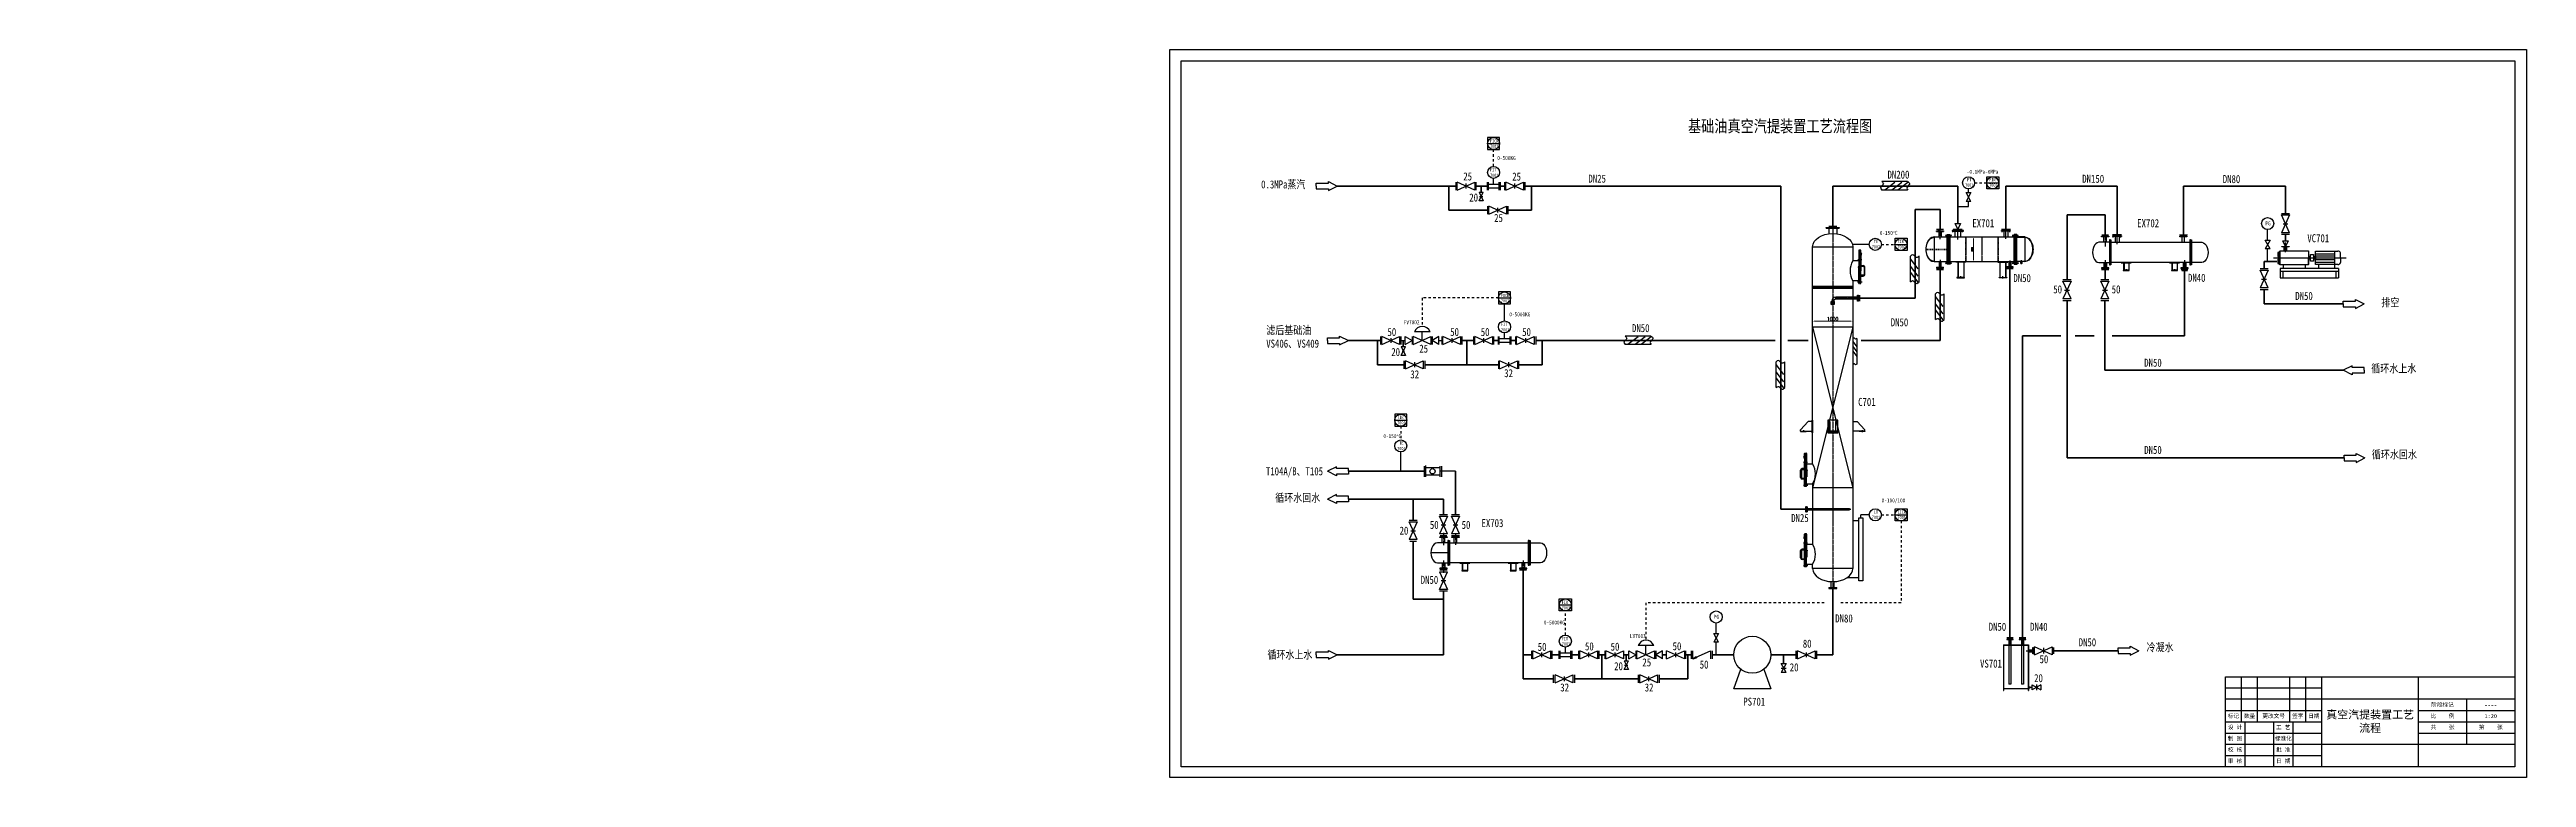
# Model space of a CAD drawing. Header units: millimetres. Extents: x 14267 to 75871, y -516 to 30235.
# Drawn here: x 14267 to 75871, y -516 to 17593 of the extents above; entities that cross this region are included whole.
import ezdxf

# ---------------------------------------------------------------- set-up
doc = ezdxf.new("R2010")
doc.units = ezdxf.units.MM
for name, pattern in [('ACAD_ISO02W100', [15, 12, -3]), ('ACAD_ISO04W100', [30, 24, -3, 0, -3]), ('EB_DASH', [6, 3, -3]), ('EB_DASHDOT', [39, 30, -3, 3, -3]), ('EB_DASHDOTDOT', [45, 30, -3, 3, -3, 3, -3])]:
    doc.linetypes.add(name, pattern=pattern)
for name, color, linetype, lineweight in [('TANK', 1, 'Continuous', 0), ('中心线', 1, 'ACAD_ISO04W100', 13), ('文字', 6, 'Continuous', 13), ('粗实线', 7, 'Continuous', 35), ('虚线', 6, 'ACAD_ISO02W100', 13), ('设备线', 7, 'Continuous', 13), ('辅助线', 4, 'Continuous', 13)]:
    doc.layers.add(name, color=color, linetype=linetype, lineweight=lineweight)
doc.styles.add('UserTxtStyle1', font='txt', dxfattribs={"width": 0.666667, "bigfont": 'gbcbig.shx'})
doc.styles.add('样式1', font='', dxfattribs={"height": 3.5})
doc.styles.add('样式2', font='', dxfattribs={"width": 0.8, "height": 2.5})
doc.styles.get('样式1').set_extended_font_data('FangSong_GB2312')
doc.styles.get('样式2').set_extended_font_data('FangSong_GB2312')
doc.dimstyles.new('标准', dxfattribs={"dimtxt": 100, "dimasz": 50, "dimexe": 2, "dimexo": 0, "dimtad": 1, "dimdec": 1, "dimdsep": 46, "dimtxsty": 'UserTxtStyle1', "dimcen": 0, "dimdle": 6, "dimaunit": 1, "dimazin": 2, "dimtfac": 1, "dimtdec": 1, "dimtmove": 0, "dimatfit": 3, "dimfxl": 0, "dimtolj": 1, "dimtzin": 0, "dimlwd": 18, "dimlwe": 18, "dimarcsym": 0})

msp = doc.modelspace()

# ---------------------------------------------------------------- texts
at = {"layer": '文字', "lineweight": -3, "attachment_point": 5, "style": '样式1'}
for s, insert, char_height, width in [('阶段标记', (73782.76, 1290.64), 100, 1200), ('----', (74982.76, 1290.64), 100, 1200), ('标记', (68582.76, 1010.64), 100, 400), ('设 计', (68622.76, 730.64), 100, 480), ('数量', (68982.76, 1010.64), 100, 400), ('更改文号', (69582.76, 1010.64), 100, 800), ('工 艺', (69822.76, 730.64), 100, 480), ('签字', (70182.76, 1010.64), 100, 400), ('日期', (70582.76, 1010.64), 100, 400), ('真空汽提装置工艺流程', (71982.76, 870.64), 200, 2400), ('共    张', (73782.76, 730.64), 100, 1200), ('比    例', (73782.76, 1010.64), 100, 1200), ('第    张', (74982.76, 730.64), 100, 1200), ('1:20', (74982.76, 1010.64), 100, 1200), ('校 核', (68622.76, 170.64), 100, 480), ('制 图', (68622.76, 450.64), 100, 480), ('标准化', (69822.76, 450.64), 100, 480), ('批 准', (69822.76, 170.64), 100, 480), ('审 核', (68622.76, -109.36), 100, 480), ('日 期', (69822.76, -109.36), 100, 480)]:
    msp.add_mtext(s, dxfattribs=dict(at, insert=insert, char_height=char_height, width=width))
at = {"layer": '粗实线', "lineweight": -3, "attachment_point": 1}
for s, insert, char_height, width, style in [('基础油真空汽提装置工艺流程图', (55016.39, 15837.19), 300, 4798.9643, '样式2'), ('FICR\\P7001', (50093.92, 15359.24), 80, 338.2382, '样式2'), ('0-500KG', (50273.8, 14944.88), 100, 906.9067, '样式2'), ('0.3MPa蒸汽', (44400.68, 14338.34), 200, 2719.0851, '样式2'), ('25', (49428.39, 14537.02), 200, 2719.0851, '样式2'), ('FIT\\P7001', (50093.92, 14639.24), 80, 338.2382, '样式2'), ('25', (50645.35, 14532.78), 200, 2719.0851, '样式2'), ('DN25', (52540.34, 14481.27), 200, 2719.0851, '样式2'), ('DN200', (59979.35, 14581.74), 200, 2719.0851, '样式2'), (' PT\\P7001', (61908.45, 14395.14), 80, 338.2382, '样式2'), ('-0.1MPa-0MPa', (61950.29, 14602.81), 100, 906.9067, '样式2'), ('PIR\\P7001', (62508.45, 14395.14), 80, 338.2382, '样式2'), ('DN150', (64822.3, 14478.31), 200, 2719.0851, '样式2'), ('DN80', (68317.43, 14471.26), 200, 2719.0851, '样式2'), ('20', (49577.56, 14012.6), 200, 2719.0851, '样式2'), ('25', (50195.87, 13503.19), 200, 2719.0851, '样式2'), ('0-150{\\fArial Narrow|b0|i0|c0|p34;\\H0.875x;°}C', (59786.33, 13083.35), 100, 906.9067, '样式2'), ('EX701', (62090.29, 13373.31), 200, 2719.0851, '样式2'), ('EX702', (66190.29, 13373.31), 200, 2719.0851, '样式2'), ('PG', (69376.89, 13317.96), 100, 338.2382, '样式2'), ('VC701', (70420.66, 12999.15), 200, 2719.0851, '样式2'), (' TE\\P7002', (59587.39, 12859.24), 80, 338.2382, '样式2'), ('TIR\\P7002', (60225.74, 12858.11), 80, 338.2382, '样式2'), ('DN50', (63109.9, 12007.71), 200, 2719.0851, '样式2'), ('50', (64102.3, 11727.92), 200, 2719.0851, '样式2'), ('50', (65554.42, 11727.92), 200, 2719.0851, '样式2'), ('DN40', (67452.01, 12014.83), 200, 2719.0851, '样式2'), ('FICR\\P7002', (50362.74, 11515.24), 80, 338.2382, '样式2'), ('DN50', (70120.71, 11562.65), 200, 2719.0851, '样式2'), ('  排空', (72042.07, 11402.63), 200, 2719.0851, '样式2'), ('滤后基础油\\PVS406、VS409', (44527.96, 10710.94), 200, 2719.0851, '样式2'), ('50', (47542.82, 10666.2), 200, 2719.0851, '样式2'), ('FV7002', (47947.6, 10858.68), 100, 906.9067, '样式2'), ('50', (49102.82, 10666.2), 200, 2719.0851, '样式2'), ('50', (49862.82, 10666.2), 200, 2719.0851, '样式2'), ('FIT\\P7002', (50363.92, 10795.24), 80, 338.2382, '样式2'), ('0-5000KG', (50573.8, 11054.88), 100, 906.9067, '样式2'), ('50', (50892.82, 10666.2), 200, 2719.0851, '样式2'), ('DN50', (53623.73, 10763.75), 200, 2719.0851, '样式2'), ('DN50', (60060.02, 10907.5), 200, 2719.0851, '样式2'), ('20', (47637.56, 10168.6), 200, 2719.0851, '样式2'), ('25', (48333.7, 10252.6), 200, 2719.0851, '样式2'), ('DN50', (66364.16, 9902.61), 200, 2719.0851, '样式2'), ('\\A1;', (14266.73, 9807.44), 100, 34.3527, 'UserTxtStyle1'), ('32', (48111.95, 9613.74), 200, 2719.0851, '样式2'), ('32', (50446.1, 9642.95), 200, 2719.0851, '样式2'), ('循环水上水', (72010.62, 9758.23), 200, 2719.0851, '样式2'), ('C701', (59248.74, 8927.01), 200, 2719.0851, '样式2'), ('0-150{\\fArial Narrow|b0|i0|c0|p34;\\H0.875x;°}C', (47441.04, 8027.54), 100, 906.9067, '样式2'), ('TIR\\P7001', (47784.57, 8484.04), 80, 338.2382, '样式2'), (' TE\\P7001', (47784.57, 7844.04), 80, 338.2382, '样式2'), ('DN50', (66364.16, 7732.61), 200, 2719.0851, '样式2'), ('循环水回水', (72025.43, 7618.47), 200, 2719.0851, '样式2'), ('T104A/B、T105', (44519.22, 7201.48), 200, 2719.0851, '样式2'), ('循环水回水', (44750.23, 6540.81), 200, 2719.0851, '样式2'), ('0-100/100', (59834.11, 6426.38), 100, 906.9067, '样式2'), ('20', (47843.64, 5724.82), 200, 2719.0851, '样式2'), ('50', (48597.34, 5868.74), 200, 2719.0851, '样式2'), ('50', (49387.34, 5868.74), 200, 2719.0851, '样式2'), ('EX703', (49881.81, 5912.61), 200, 2719.0851, '样式2'), ('DN25', (57583.8, 6039.14), 200, 2719.0851, '样式2'), (' LT\\P7001', (59587.39, 6130.37), 80, 338.2382, '样式2'), ('LICRA\\P7001', (60225.74, 6129.24), 80, 338.2382, '样式2'), ('DN50', (48369.29, 4500.61), 200, 2719.0851, '样式2'), ('FIR\\P7003', (51876.44, 3879.24), 80, 338.2382, '样式2'), ('0-5000KG', (51431.84, 3390.32), 100, 906.9067, '样式2'), ('PG', (55659.38, 3530.99), 100, 338.2382, '样式2'), ('DN80', (58678.96, 3541.26), 200, 2719.0851, '样式2'), ('DN50', (62495.92, 3333.44), 200, 2719.0851, '样式2'), ('DN40', (63525.92, 3333.44), 200, 2719.0851, '样式2'), ('循环水上水', (44557.24, 2639.71), 200, 2719.0851, '样式2'), ('50', (51279.65, 2833.3), 200, 2719.0851, '样式2'), ('FIT\\P7003', (51877.62, 2979.24), 80, 338.2382, '样式2'), ('50', (52454.9, 2845.7), 200, 2719.0851, '样式2'), ('50', (53092.93, 2838.94), 200, 2719.0851, '样式2'), ('LV7003', (53573.45, 3052.47), 100, 906.9067, '样式2'), ('50', (54634.07, 2850.13), 200, 2719.0851, '样式2'), ('80', (57873.1, 2913.86), 200, 2719.0851, '样式2'), ('50', (63760.67, 2526.98), 200, 2719.0851, '样式2'), ('DN50', (64733.42, 2948.03), 200, 2719.0851, '样式2'), ('冷凝水', (66422.38, 2821.63), 200, 2719.0851, '样式2'), ('20', (53181.26, 2352.6), 200, 2719.0851, '样式2'), ('25', (53883.07, 2448.36), 200, 2719.0851, '样式2'), ('50', (55309.03, 2393.71), 200, 2719.0851, '样式2'), ('20', (57547.87, 2325.03), 200, 2719.0851, '样式2'), ('VS701', (62280.92, 2418.04), 200, 2719.0851, '样式2'), ('20', (63626.2, 2055.37), 200, 2719.0851, '样式2'), ('32', (51840.32, 1824.04), 200, 2719.0851, '样式2'), ('32', (53940.32, 1824.04), 200, 2719.0851, '样式2'), ('PS701', (56392.26, 1470.77), 200, 2719.0851, '样式2')]:
    msp.add_mtext(s, dxfattribs=dict(at, insert=insert, char_height=char_height, width=width, style=style))

# ---------------------------------------------------------------- blocks, each defined once
blk = doc.blocks.new('*D63')
at = {"layer": 'Defpoints', "color": 0}
for p in [(58116, 10947), (59116, 10947), (59116, 10838)]:
    blk.add_point(p, dxfattribs=at)
at = {"layer": '粗实线', "color": 0, "lineweight": 18}
for p, q in [((58116, 10947), (58116, 10836)), ((58166, 10838), (59066, 10838)), ((59116, 10947), (59116, 10836))]:
    blk.add_line(p, q, dxfattribs=at)
at = {"layer": '粗实线', "color": 0}
for points in [[(58166, 10846), (58166, 10829), (58116, 10838)], [(59066, 10846), (59066, 10829), (59116, 10838)]]:
    blk.add_solid(points, dxfattribs=at)
at = {"layer": '粗实线', "color": 0, "lineweight": -3, "insert": (58616, 10888), "char_height": 100, "attachment_point": 5, "style": 'UserTxtStyle1'}
blk.add_mtext('\\A1;1000', dxfattribs=at)
blk = doc.blocks.new('*D62')
at = {"layer": 'Defpoints', "color": 0}
for p in [(62113, 12923), (62113, 12323), (62115, 12323)]:
    blk.add_point(p, dxfattribs=at)
at = {"layer": '粗实线', "color": 0, "lineweight": 18}
for p, q in [((62113, 12923), (62117, 12923)), ((62113, 12323), (62117, 12323)), ((62115, 12893), (62115, 12353))]:
    blk.add_line(p, q, dxfattribs=at)
at = {"layer": '粗实线', "color": 0}
for points in [[(62110, 12893), (62120, 12893), (62115, 12923)], [(62110, 12353), (62120, 12353), (62115, 12323)]]:
    blk.add_solid(points, dxfattribs=at)
at = {"layer": '粗实线', "color": 0, "lineweight": -3, "insert": (62089, 12623), "char_height": 50, "attachment_point": 5, "rotation": 90, "style": 'UserTxtStyle1'}
blk.add_mtext('\\A1;600', dxfattribs=at)

# ---------------------------------------------------------------- dimensions: what is measured, and where the dimension line sits
at = {"layer": '粗实线', "color": 0, "lineweight": -3}
dim = msp.add_linear_dim(base=(62114.94, 12323.28), p1=(62112.57, 12923.28), p2=(62112.57, 12323.28), angle=90, dimstyle='标准', override={"dimtxt": 50, "dimasz": 30}, dxfattribs=at)
dim.commit()
dim.dimension.update_dxf_attribs({"geometry": '*D62', "text_midpoint": (62114.94, 12623.28), "dimtype": 160})
dim = msp.add_linear_dim(base=(59116.44, 10837.62), p1=(58116.44, 10947), p2=(59116.44, 10947), dimstyle='标准', dxfattribs=at)
dim.commit()
dim.dimension.update_dxf_attribs({"geometry": '*D63', "text_midpoint": (58616.44, 10837.62), "dimtype": 160})

# ---------------------------------------------------------------- hatches: boundary and pattern name
at = {"layer": '粗实线', "lineweight": -3}
h = msp.add_hatch(dxfattribs=at)
h.set_pattern_fill('NET3', color=0, scale=10, style=0)
h.set_pattern_definition([(0, (89673.465, 79623.884), (0, 31.75), []), (60, (89673.465, 79623.884), (-27.496307, 15.875), []), (120, (89673.465, 79623.884), (-27.496307, -15.875), [])])
h.paths.add_polyline_path([(58616.44, 11707), (58116.44, 11707), (58116.44, 11657), (58616.44, 11657)])
h.paths.add_polyline_path([(59116.44, 11707), (58616.44, 11707), (58616.44, 11657), (59116.44, 11657)])

# ---------------------------------------------------------------- linework, layer by layer
for p, q in [((42132.34, -515.59), (42132.34, 17593.39)), ((42132.34, 17593.39), (75870.65, 17593.39)), ((42408.55, 17315.01), (75582.76, 17315.01)), ((42408.55, -249.36), (42408.55, 17315.01)), ((75582.76, 17315.01), (75582.76, -249.36)), ((75870.65, 17593.39), (75870.65, -515.59)), ((75870.65, -515.59), (42132.34, -515.59)), ((75582.76, -249.36), (42408.55, -249.36))]:
    msp.add_line(p, q)
at = {"lineweight": -3}
for p, q in [((61234.93, 13083.48), (61234.93, 13086.48)), ((61284.93, 13083.48), (61234.93, 13083.48)), ((61422.58, 12949.08), (61457.59, 12986.2)), ((61568.66, 12968.28), (61423.94, 12968.28)), ((61426.24, 12987.32), (61455.21, 12949.08)), ((61459.57, 12993.28), (61489.57, 12993.28)), ((61495.57, 12948.28), (61489.57, 12948.28)), ((61492.57, 12948.28), (61492.57, 12298.28)), ((61495.57, 12993.28), (61525.57, 12993.28)), ((61532.24, 12949.08), (61567.24, 12986.2)), ((61535.89, 12987.32), (61564.87, 12949.08)), ((63082.48, 12968.28), (63227.2, 12968.28)), ((63084.41, 12949.08), (63119.42, 12986.2)), ((63088.07, 12987.32), (63117.04, 12949.08)), ((63155.57, 12948.28), (63161.57, 12948.28)), ((63158.57, 12948.28), (63158.57, 12298.28)), ((63194.92, 12949.08), (63229.92, 12986.2)), ((63198.58, 12987.32), (63227.55, 12949.08)), ((61139.57, 12930.28), (61459.57, 12930.28)), ((61459.57, 12923.28), (61139.57, 12923.28)), ((61525.57, 12923.28), (61525.57, 12323.28)), ((63391.57, 12930.28), (63391.57, 12316.28)), ((61422.58, 12259.08), (61457.59, 12296.2)), ((61568.66, 12278.28), (61423.94, 12278.28)), ((61426.24, 12297.32), (61455.21, 12259.08)), ((61495.57, 12298.28), (61489.57, 12298.28)), ((61532.37, 12259.08), (61567.38, 12296.2)), ((61536.03, 12297.32), (61565, 12259.08)), ((61865.57, 11926.28), (61844.18, 11926.28)), ((62785.57, 11926.28), (62806.96, 11926.28)), ((62945.51, 12187.12), (62945.51, 12173.28)), ((62975.51, 12173.28), (62975.51, 12170.28)), ((63082.48, 12278.28), (63227.2, 12278.28)), ((63085.7, 12259.08), (63120.71, 12296.2)), ((63089.36, 12297.32), (63118.33, 12259.08)), ((63155.57, 12298.28), (63161.57, 12298.28)), ((63198.84, 12259.07), (63233.84, 12296.19)), ((63202.5, 12297.31), (63231.47, 12259.07))]:
    msp.add_line(p, q, dxfattribs=at)
at = {"color": 1, "linetype": 'EB_DASHDOT', "lineweight": -3}
for p, q in [((62925.57, 12882.94), (62925.57, 13121.51)), ((65687.2, 12749.84), (65687.2, 12988.41)), ((63025.51, 12347.91), (63025.51, 12151.85)), ((63311.57, 12254.97), (63311.57, 12355.2)), ((69875.57, 12554.13), (69875.57, 12792.7)), ((61800.57, 11900.04), (61800.57, 11958.26)), ((62850.57, 11900.04), (62850.57, 11958.26))]:
    msp.add_line(p, q, dxfattribs=at)
at = {"color": 5, "linetype": 'EB_DASH', "lineweight": -3, "ltscale": 5}
for p, q in [((60939.58, 12626.28), (61464.36, 12626.28)), ((60939.58, 12620.28), (61464.36, 12620.28)), ((61922.57, 12923.28), (61922.57, 12323.28)), ((61928.57, 12923.28), (61928.57, 12323.28)), ((62322.57, 12923.28), (62322.57, 12323.28)), ((62328.57, 12923.28), (62328.57, 12323.28)), ((62722.57, 12923.28), (62722.57, 12323.28)), ((62728.57, 12923.28), (62728.57, 12323.28))]:
    msp.add_line(p, q, dxfattribs=at)
at = {"color": 1, "linetype": 'EB_DASHDOTDOT', "lineweight": -3}
for p, q in [((61925.57, 12923.28), (61925.57, 12323.28)), ((62325.57, 12923.28), (62325.57, 12323.28)), ((62725.57, 12923.28), (62725.57, 12323.28))]:
    msp.add_line(p, q, dxfattribs=at)
at = {"color": 5, "lineweight": -3}
msp.add_line((63186.76, 12626.28), (63186.76, 12620.28), dxfattribs=at)
at = {"layer": 'TANK', "color": 1, "linetype": 'EB_DASHDOT', "lineweight": -3}
for p, q in [((61284.93, 12876.62), (61284.93, 13098.21)), ((61284.93, 12364.87), (61284.93, 12143.28))]:
    msp.add_line(p, q, dxfattribs=at)
at = {"layer": '中心线', "color": 1, "linetype": 'EB_DASHDOTDOT', "lineweight": -3}
msp.add_line((58616.44, 13277), (58616.44, 3957), dxfattribs=at)
at = {"layer": '中心线', "lineweight": -3}
for p, q in [((61214.93, 13093.48), (61214.93, 13053.48)), ((61354.93, 13093.48), (61354.93, 13053.48)), ((61605.57, 13053.28), (61605.57, 13113.28)), ((61725.57, 12870.28), (61725.57, 13150.28)), ((61845.57, 13053.28), (61845.57, 13113.28)), ((62833.07, 13053.28), (62833.07, 13113.28)), ((63018.07, 13053.28), (63018.07, 13113.28)), ((65594.7, 12920.18), (65594.7, 12980.18)), ((65779.7, 12920.18), (65779.7, 12980.18)), ((69575.57, 12412.47), (71385.57, 12412.47)), ((61214.93, 12148.01), (61214.93, 12188.01)), ((61354.93, 12148.01), (61354.93, 12188.01)), ((63025.51, 2767), (63025.51, 2963.28)), ((63335.51, 2767), (63335.51, 2963.28)), ((63425.51, 2637), (63635.51, 2637))]:
    msp.add_line(p, q, dxfattribs=at)
at = {"layer": '中心线', "color": 1, "lineweight": -3}
for p, q in [((59244.44, 12367), (59344.44, 12367)), ((59346.44, 11807), (59236.44, 11807)), ((57988.44, 7317), (57888.44, 7317)), ((57886.44, 6757), (57996.44, 6757)), ((57988.67, 5317), (57888.67, 5317)), ((57886.67, 4757), (57996.67, 4757))]:
    msp.add_line(p, q, dxfattribs=at)
at = {"layer": '中心线', "color": 1, "linetype": 'EB_DASHDOT', "lineweight": -3}
for p, q in [((58676.44, 11407), (59276.44, 11407)), ((57976.44, 6157), (59066.44, 6157))]:
    msp.add_line(p, q, dxfattribs=at)
at = {"layer": '粗实线', "lineweight": -3}
for p, q in [((50332.74, 15407), (50032.74, 15407)), ((50032.74, 15407), (50032.74, 15107)), ((50332.74, 15107), (50332.74, 15407)), ((50032.74, 15257), (50332.74, 15257)), ((50032.74, 15107), (50332.74, 15107)), ((45772.74, 14197), (45772.74, 14267)), ((45772.74, 14267), (46072.74, 14267)), ((45772.74, 14197), (45772.74, 14127)), ((46072.74, 14267), (46072.74, 14307)), ((46072.74, 14307), (46292.74, 14197)), ((46072.74, 14087), (46292.74, 14197)), ((49242.74, 14297), (49242.74, 14097)), ((49272.74, 14097), (49272.74, 14297)), ((49272.74, 14097), (49712.74, 14297)), ((49712.74, 14097), (49272.74, 14297)), ((49492.74, 14257), (49492.74, 14137)), ((49712.74, 14297), (49712.74, 14097)), ((49742.74, 14297), (49742.74, 14097)), ((50022.74, 14297), (50022.74, 14097)), ((50052.74, 14097), (50052.74, 14297)), ((50052.74, 14247), (50312.74, 14247)), ((50182.74, 14247), (50182.74, 14387)), ((50312.74, 14297), (50312.74, 14097)), ((50342.74, 14297), (50342.74, 14097)), ((50452.74, 14297), (50452.74, 14097)), ((50482.74, 14097), (50482.74, 14297)), ((50482.74, 14097), (50922.74, 14297)), ((50922.74, 14097), (50482.74, 14297)), ((50702.74, 14257), (50702.74, 14137)), ((50922.74, 14297), (50922.74, 14097)), ((50962.74, 14297), (50962.74, 14097)), ((60478.48, 14308.06), (59838.48, 14308.06)), ((60158.48, 14288.06), (59908.48, 14098.06)), ((60338.48, 14288.06), (60088.48, 14098.06)), ((60488.48, 14288.06), (60238.48, 14098.06)), ((62445.57, 14126.28), (62445.57, 14426.28)), ((62445.57, 14426.28), (62745.57, 14426.28)), ((62445.57, 14276.28), (62745.57, 14276.28)), ((62745.57, 14426.28), (62745.57, 14126.28)), ((45772.74, 14127), (46072.74, 14127)), ((46072.74, 14127), (46072.74, 14087)), ((49822.74, 14047), (49922.74, 14047)), ((49822.74, 14047), (49922.74, 13827)), ((49822.74, 13827), (49922.74, 14047)), ((49922.74, 13827), (49822.74, 13827)), ((49832.74, 13937), (49912.74, 13937)), ((50032.74, 13697), (50032.74, 13497)), ((50312.74, 14147), (50052.74, 14147)), ((50062.74, 13497), (50062.74, 13697)), ((50062.74, 13497), (50502.74, 13697)), ((50502.74, 13497), (50062.74, 13697)), ((50282.74, 13657), (50282.74, 13537)), ((50502.74, 13697), (50502.74, 13497)), ((50532.74, 13697), (50532.74, 13497)), ((60478.48, 14098.06), (59838.48, 14098.06)), ((61725.57, 13686.28), (61995.57, 13686.28)), ((61935.57, 14036.28), (62055.57, 14036.28)), ((62055.57, 14036.28), (61935.57, 13816.28)), ((62055.57, 13816.28), (61935.57, 14036.28)), ((62055.57, 13816.28), (61935.57, 13816.28)), ((61995.57, 14036.28), (61995.57, 14126.28)), ((61995.57, 13686.28), (61995.57, 13816.28)), ((62745.57, 14126.28), (62445.57, 14126.28)), ((58516.44, 13197), (58716.44, 13197)), ((61374.93, 13116.48), (61194.93, 13116.48)), ((61615.57, 13127), (61835.57, 13127)), ((61655.57, 13267), (61795.57, 13267)), ((61655.57, 13267), (61725.57, 13127)), ((61795.57, 13267), (61725.57, 13127)), ((62815.57, 13127), (63035.57, 13127)), ((65302.2, 12931.18), (65302.2, 12947.18)), ((65302.2, 12947.18), (65482.2, 12947.18)), ((65312.2, 12980.18), (65472.2, 12980.18)), ((65332.2, 12947.18), (65332.2, 12950.18)), ((65332.2, 12950.18), (65452.2, 12950.18)), ((65452.2, 12950.18), (65452.2, 12947.18)), ((65482.2, 12947.18), (65482.2, 12931.18)), ((65577.2, 12993.9), (65797.2, 12993.9)), ((67237.2, 12980.18), (67437.2, 12980.18)), ((67247.2, 12931.18), (67247.2, 12947.18)), ((67247.2, 12947.18), (67427.2, 12947.18)), ((67257.2, 12980.18), (67417.2, 12980.18)), ((67277.2, 12947.18), (67277.2, 12950.18)), ((67277.2, 12950.18), (67397.2, 12950.18)), ((67397.2, 12950.18), (67397.2, 12947.18)), ((67427.2, 12947.18), (67427.2, 12931.18)), ((69433.96, 12853.97), (69433.96, 13113.97)), ((69775.57, 13517.47), (69975.57, 13517.47)), ((69975.57, 13037), (69775.57, 13477)), ((69775.57, 13477), (69975.57, 13477)), ((69975.57, 13477), (69775.57, 13037)), ((69975.57, 13037), (69775.57, 13037)), ((69775.57, 12997.47), (69975.57, 12997.47)), ((69815.57, 13257), (69935.57, 13257)), ((59526.25, 12747), (59116.25, 12747)), ((60166.21, 12747), (60166.21, 12897)), ((60166.21, 12897), (60466.21, 12897)), ((60166.21, 12597), (60166.21, 12747)), ((60166.21, 12747), (60464.56, 12747)), ((60466.21, 12597), (60166.21, 12597)), ((60466.21, 12897), (60466.21, 12597)), ((60554.93, 11815.63), (60554.93, 12455.63)), ((60744.93, 12135.63), (60554.93, 12385.63)), ((60764.93, 11815.63), (60764.93, 12455.63)), ((65482.2, 12931.18), (65302.2, 12931.18)), ((65359.7, 12797.18), (65359.7, 12931.18)), ((65482.2, 12931.18), (65424.7, 12931.18)), ((65424.7, 12797.18), (65424.7, 12931.18)), ((67427.2, 12931.18), (67247.2, 12931.18)), ((67304.7, 12797.18), (67304.7, 12931.18)), ((67427.2, 12931.18), (67369.7, 12931.18)), ((67369.7, 12797.18), (67369.7, 12931.18)), ((69373.96, 12853.97), (69493.96, 12853.97)), ((69493.96, 12853.97), (69373.96, 12633.97)), ((69493.96, 12633.97), (69373.96, 12853.97)), ((69493.96, 12633.97), (69373.96, 12633.97)), ((69433.96, 12323.97), (69433.96, 12633.97)), ((69704.71, 12544.16), (69684.71, 12544.16)), ((69684.71, 12544.16), (69684.71, 12444.16)), ((69684.71, 12444.16), (69704.71, 12444.16)), ((69704.71, 12374.16), (69684.71, 12374.16)), ((69684.71, 12374.16), (69684.71, 12274.16)), ((69745.57, 12587.47), (69704.71, 12544.16)), ((69704.71, 12544.16), (69704.71, 12444.16)), ((69704.71, 12444.16), (69745.57, 12407.47)), ((69745.57, 12407.47), (69704.71, 12374.16)), ((69704.71, 12374.16), (69704.71, 12274.16)), ((69745.57, 12587.47), (70445.57, 12587.47)), ((69745.57, 12247.47), (69745.57, 12587.47)), ((69785.57, 12687.47), (69785.57, 12697.47)), ((69785.57, 12697.47), (69965.57, 12697.47)), ((69905.57, 12687.47), (69785.57, 12687.47)), ((69805.57, 12837.47), (69945.57, 12837.47)), ((69805.57, 12837.47), (69875.57, 12697.47)), ((69845.57, 12587.47), (69845.57, 12687.47)), ((69945.57, 12837.47), (69875.57, 12697.47)), ((69965.57, 12687.47), (69905.57, 12687.47)), ((69905.57, 12687.47), (69905.57, 12587.47)), ((69965.57, 12697.47), (69965.57, 12687.47)), ((70445.57, 12587.47), (70445.57, 12247.47)), ((70445.57, 12447.47), (70495.57, 12447.47)), ((70445.57, 12237.47), (70445.57, 12412.47)), ((70495.57, 12377.47), (70445.57, 12377.47)), ((70495.57, 12447.47), (70495.57, 12497.47)), ((70495.57, 12497.47), (70575.57, 12497.47)), ((70495.57, 12327.47), (70495.57, 12447.47)), ((70575.57, 12327.47), (70495.57, 12327.47)), ((70575.57, 12497.47), (70575.57, 12327.47)), ((70575.57, 12447.47), (70625.57, 12447.47)), ((70625.57, 12377.47), (70575.57, 12377.47)), ((70625.57, 12247.47), (70625.57, 12577.47)), ((70625.57, 12577.47), (71095.57, 12577.47)), ((70625.57, 12507.47), (71095.57, 12507.47)), ((70625.57, 12457.47), (71095.57, 12457.47)), ((70625.57, 12447.47), (70625.57, 12377.47)), ((70625.57, 12367.47), (71095.57, 12367.47)), ((71095.57, 12577.47), (71095.57, 12247.47)), ((71095.57, 12577.47), (71175.57, 12577.47)), ((71245.57, 12412.47), (71245.57, 12532.47)), ((71245.57, 12412.47), (71245.57, 12292.47)), ((60744.93, 11955.63), (60554.93, 12205.63)), ((60744.93, 11805.63), (60554.93, 12055.63)), ((61194.93, 12125.01), (61374.93, 12125.01)), ((62945.51, 12143.28), (63105.51, 12143.28)), ((64343.62, 11871.46), (64543.62, 11871.46)), ((64543.62, 11390.98), (64343.62, 11830.98)), ((64343.62, 11830.98), (64543.62, 11830.98)), ((64543.62, 11830.98), (64343.62, 11390.98)), ((65287.47, 11871.46), (65487.47, 11871.46)), ((65487.47, 11390.98), (65287.47, 11830.98)), ((65287.47, 11830.98), (65487.47, 11830.98)), ((65487.47, 11830.98), (65287.47, 11390.98)), ((65480.2, 12163.18), (65300.2, 12163.18)), ((65300.2, 12163.18), (65300.2, 12147.18)), ((65300.2, 12147.18), (65480.2, 12147.18)), ((65480.2, 12114.18), (65300.2, 12114.18)), ((65330.2, 12144.18), (65330.2, 12147.18)), ((65450.2, 12144.18), (65330.2, 12144.18)), ((65357.7, 12297.18), (65357.7, 12163.18)), ((65422.7, 12297.18), (65422.7, 12163.18)), ((65480.2, 12163.18), (65422.7, 12163.18)), ((65450.2, 12147.18), (65450.2, 12144.18)), ((65480.2, 12147.18), (65480.2, 12163.18)), ((65822.2, 12297.18), (65792.2, 12297.18)), ((65792.2, 12297.18), (65792.2, 12287.18)), ((65792.2, 12287.18), (66042.2, 12287.18)), ((65842.2, 12297.18), (65822.2, 12297.18)), ((65992.2, 12107.18), (65842.2, 12107.18)), ((65842.2, 12107.18), (65842.2, 12097.18)), ((65842.2, 12097.18), (65992.2, 12097.18)), ((65852.2, 12287.18), (65852.2, 12107.18)), ((65862.2, 12287.18), (65862.2, 12107.18)), ((65894.7, 12107.18), (65894.7, 12097.18)), ((65939.7, 12107.18), (65939.7, 12097.18)), ((65982.2, 12287.18), (65982.2, 12107.18)), ((65992.2, 12097.18), (65992.2, 12107.18)), ((66042.2, 12287.18), (66042.2, 12297.18)), ((67022.2, 12297.18), (66992.2, 12297.18)), ((66992.2, 12297.18), (66992.2, 12287.18)), ((66992.2, 12287.18), (67242.2, 12287.18)), ((67042.2, 12297.18), (67022.2, 12297.18)), ((67192.2, 12107.18), (67042.2, 12107.18)), ((67042.2, 12107.18), (67042.2, 12097.18)), ((67042.2, 12097.18), (67192.2, 12097.18)), ((67052.2, 12287.18), (67052.2, 12107.18)), ((67062.2, 12287.18), (67062.2, 12107.18)), ((67104.7, 12107.18), (67104.7, 12097.18)), ((67129.7, 12107.18), (67129.7, 12097.18)), ((67182.2, 12287.18), (67182.2, 12107.18)), ((67192.2, 12097.18), (67192.2, 12107.18)), ((67242.2, 12287.18), (67242.2, 12297.18)), ((67457.2, 12163.18), (67277.2, 12163.18)), ((67277.2, 12163.18), (67277.2, 12147.18)), ((67277.2, 12147.18), (67457.2, 12147.18)), ((67450.2, 12114.18), (67280.2, 12114.18)), ((67297.2, 12097.18), (67437.2, 12097.18)), ((67307.2, 12144.18), (67307.2, 12147.18)), ((67427.2, 12144.18), (67307.2, 12144.18)), ((67334.7, 12297.18), (67334.7, 12163.18)), ((67399.7, 12297.18), (67399.7, 12163.18)), ((67457.2, 12163.18), (67399.7, 12163.18)), ((67427.2, 12147.18), (67427.2, 12144.18)), ((67457.2, 12147.18), (67457.2, 12163.18)), ((69243.96, 12144.44), (69443.96, 12144.44)), ((69443.96, 11663.97), (69243.96, 12103.97)), ((69243.96, 12103.97), (69443.96, 12103.97)), ((69443.96, 12103.97), (69243.96, 11663.97)), ((69283.96, 11883.97), (69403.96, 11883.97)), ((69684.71, 12274.16), (69704.71, 12274.16)), ((69704.71, 12274.16), (69745.57, 12247.47)), ((69745.57, 12247.47), (70445.57, 12247.47)), ((71195.57, 12147.47), (69745.57, 12147.47)), ((69745.57, 12147.47), (69745.57, 11916.28)), ((69745.57, 12076.28), (71195.57, 12076.28)), ((69745.57, 11916.28), (71195.57, 11916.28)), ((69815.57, 12247.47), (69815.57, 12147.47)), ((69815.57, 11916.28), (69815.57, 12076.28)), ((70365.57, 12247.47), (70365.57, 12147.47)), ((70625.57, 12307.47), (71095.57, 12307.47)), ((71175.57, 12247.47), (70625.57, 12247.47)), ((70695.57, 12247.47), (70695.57, 12147.47)), ((71095.57, 12247.47), (71095.57, 12147.47)), ((71125.57, 12076.28), (71125.57, 11916.28)), ((71195.57, 12147.47), (71195.57, 11916.28)), ((50602.74, 11563), (50302.74, 11563)), ((50302.74, 11563), (50302.74, 11263)), ((50302.74, 11413), (50602.74, 11413)), ((50302.74, 11263), (50602.74, 11263)), ((50452.74, 10843), (50452.74, 11263)), ((50602.74, 11263), (50602.74, 11563)), ((59286.44, 11482), (59286.44, 11332)), ((61174.93, 10878.01), (61174.93, 11518.01)), ((61364.93, 11198.01), (61174.93, 11448.01)), ((61364.93, 11018.01), (61174.93, 11268.01)), ((61364.93, 10868.01), (61174.93, 11118.01)), ((61384.93, 10878.01), (61384.93, 11518.01)), ((64543.62, 11390.98), (64343.62, 11390.98)), ((64343.62, 11351.46), (64543.62, 11351.46)), ((64383.62, 11610.98), (64503.62, 11610.98)), ((65487.47, 11390.98), (65287.47, 11390.98)), ((65287.47, 11351.46), (65487.47, 11351.46)), ((65327.47, 11610.98), (65447.47, 11610.98)), ((69443.96, 11663.97), (69243.96, 11663.97)), ((69243.96, 11624.44), (69443.96, 11624.44)), ((71315.35, 11263.97), (71315.35, 11333.97)), ((71315.35, 11333.97), (71615.35, 11333.97)), ((71315.35, 11263.97), (71315.35, 11193.97)), ((71315.35, 11193.97), (71615.35, 11193.97)), ((71615.35, 11333.97), (71615.35, 11373.97)), ((71615.35, 11373.97), (71835.35, 11263.97)), ((71615.35, 11153.97), (71835.35, 11263.97)), ((71615.35, 11193.97), (71615.35, 11153.97)), ((48602.74, 10573), (48212.74, 10573)), ((48402.74, 10353), (48402.74, 10573)), ((50452.74, 10403), (50452.74, 10543)), ((46052.74, 10353), (46052.74, 10423)), ((46052.74, 10423), (46352.74, 10423)), ((46052.74, 10353), (46052.74, 10283)), ((46052.74, 10283), (46352.74, 10283)), ((46352.74, 10423), (46352.74, 10463)), ((46352.74, 10463), (46572.74, 10353)), ((46352.74, 10243), (46572.74, 10353)), ((46352.74, 10283), (46352.74, 10243)), ((47372.74, 10453), (47372.74, 10253)), ((47402.74, 10253), (47402.74, 10453)), ((47402.74, 10253), (47842.74, 10453)), ((47842.74, 10253), (47402.74, 10453)), ((47622.74, 10413), (47622.74, 10293)), ((47842.74, 10453), (47842.74, 10253)), ((47872.74, 10453), (47872.74, 10253)), ((47872.74, 10353), (47982.74, 10353)), ((47882.74, 10203), (47992.74, 10203)), ((47882.74, 10203), (47992.74, 9983)), ((47882.74, 9983), (47992.74, 10203)), ((47992.74, 9983), (47882.74, 9983)), ((47907.74, 10093), (47967.74, 10093)), ((47982.74, 10253), (47982.74, 10453)), ((47982.74, 10453), (48152.74, 10353)), ((47982.74, 10253), (48152.74, 10353)), ((48152.74, 10453), (48152.74, 10253)), ((48182.74, 10253), (48182.74, 10453)), ((48182.74, 10253), (48622.74, 10453)), ((48622.74, 10253), (48182.74, 10453)), ((48622.74, 10453), (48622.74, 10253)), ((48652.74, 10453), (48652.74, 10253)), ((48822.74, 10453), (48652.74, 10353)), ((48822.74, 10253), (48652.74, 10353)), ((48822.74, 10253), (48822.74, 10453)), ((48822.74, 10353), (48892.74, 10353)), ((48892.74, 10453), (48892.74, 10253)), ((48922.74, 10253), (48922.74, 10453)), ((48922.74, 10253), (49362.74, 10453)), ((49362.74, 10253), (48922.74, 10453)), ((49142.74, 10413), (49142.74, 10293)), ((49362.74, 10453), (49362.74, 10253)), ((49392.74, 10453), (49392.74, 10253)), ((49682.74, 10453), (49682.74, 10253)), ((49712.74, 10253), (49712.74, 10453)), ((49712.74, 10253), (50152.74, 10453)), ((50152.74, 10253), (49712.74, 10453)), ((49932.74, 10413), (49932.74, 10293)), ((50152.74, 10453), (50152.74, 10253)), ((50182.74, 10453), (50182.74, 10253)), ((50292.74, 10453), (50292.74, 10253)), ((50322.74, 10253), (50322.74, 10453)), ((50322.74, 10403), (50582.74, 10403)), ((50582.74, 10303), (50322.74, 10303)), ((50582.74, 10453), (50582.74, 10253)), ((50612.74, 10453), (50612.74, 10253)), ((50722.74, 10453), (50722.74, 10253)), ((50752.74, 10253), (50752.74, 10453)), ((50752.74, 10253), (51192.74, 10453)), ((51192.74, 10253), (50752.74, 10453)), ((50972.74, 10413), (50972.74, 10293)), ((51192.74, 10453), (51192.74, 10253)), ((51232.74, 10453), (51232.74, 10253)), ((54094.78, 10464.06), (53454.78, 10464.06)), ((54094.78, 10254.06), (53454.78, 10254.06)), ((53774.78, 10444.06), (53524.78, 10254.06)), ((53954.78, 10444.06), (53704.78, 10254.06)), ((54104.78, 10444.06), (53854.78, 10254.06)), ((59116.4, 10326.85), (59216.4, 10196.85)), ((59116.4, 10206.85), (59216.4, 10076.85)), ((59116.4, 10086.85), (59216.4, 9956.85)), ((59216.4, 10406.85), (59216.4, 9766.85)), ((47952.74, 9853), (47952.74, 9653)), ((47992.74, 9653), (47992.74, 9853)), ((47992.74, 9653), (48432.74, 9853)), ((48432.74, 9653), (47992.74, 9853)), ((48212.74, 9813), (48212.74, 9693)), ((48432.74, 9853), (48432.74, 9653)), ((48472.74, 9853), (48472.74, 9653)), ((50302.74, 9853), (50302.74, 9653)), ((50332.74, 9653), (50332.74, 9853)), ((50332.74, 9653), (50772.74, 9853)), ((50772.74, 9653), (50332.74, 9853)), ((50552.74, 9813), (50552.74, 9693)), ((50772.74, 9853), (50772.74, 9653)), ((50802.74, 9853), (50802.74, 9653)), ((57212.74, 9186.15), (57212.74, 9826.15)), ((57402.74, 9506.15), (57212.74, 9756.15)), ((57402.74, 9326.15), (57212.74, 9576.15)), ((57402.74, 9176.15), (57212.74, 9426.15)), ((57422.74, 9186.15), (57422.74, 9826.15)), ((71535.35, 9723.28), (71315.35, 9613.28)), ((71535.35, 9503.28), (71315.35, 9613.28)), ((71535.35, 9683.28), (71535.35, 9723.28)), ((71835.35, 9683.28), (71535.35, 9683.28)), ((71835.35, 9543.28), (71535.35, 9543.28)), ((71535.35, 9543.28), (71535.35, 9503.28)), ((71835.35, 9613.28), (71835.35, 9683.28)), ((71835.35, 9613.28), (71835.35, 9543.28)), ((48023.4, 8521.8), (47723.4, 8521.8)), ((47723.4, 8521.8), (47723.4, 8221.8)), ((47723.4, 8371.8), (48023.4, 8371.8)), ((47723.4, 8221.8), (48023.4, 8221.8)), ((48023.4, 8221.8), (48023.4, 8521.8)), ((47873.4, 7101.8), (47873.4, 7581.8)), ((71333.62, 7433.28), (71333.62, 7503.28)), ((71333.62, 7503.28), (71633.62, 7503.28)), ((71333.62, 7433.28), (71333.62, 7363.28)), ((71633.62, 7503.28), (71633.62, 7543.28)), ((71633.62, 7543.28), (71853.62, 7433.28)), ((71633.62, 7323.28), (71853.62, 7433.28)), ((46272.74, 7211.8), (46052.74, 7101.8)), ((46272.74, 6991.8), (46052.74, 7101.8)), ((46272.74, 7171.8), (46272.74, 7211.8)), ((46572.74, 7171.8), (46272.74, 7171.8)), ((46572.74, 7031.8), (46272.74, 7031.8)), ((46272.74, 7031.8), (46272.74, 6991.8)), ((46572.74, 7101.8), (46572.74, 7171.8)), ((46572.74, 7101.8), (46572.74, 7031.8)), ((48453.4, 7231.8), (48453.4, 6961.8)), ((48493.4, 6961.8), (48493.4, 7241.8)), ((48493.4, 7191.8), (48843.4, 7191.8)), ((48493.4, 7011.8), (48843.4, 7011.8)), ((48843.4, 7231.8), (48843.4, 6961.8)), ((49236.44, 7101.8), (48843.4, 7101.8)), ((48883.4, 7231.8), (48883.4, 6961.8)), ((71333.62, 7363.28), (71633.62, 7363.28)), ((71633.62, 7363.28), (71633.62, 7323.28)), ((46272.74, 6521.8), (46052.74, 6411.8)), ((46272.74, 6301.8), (46052.74, 6411.8)), ((46272.74, 6481.8), (46272.74, 6521.8)), ((46572.74, 6481.8), (46272.74, 6481.8)), ((46572.74, 6341.8), (46272.74, 6341.8)), ((46272.74, 6341.8), (46272.74, 6301.8)), ((46572.74, 6411.8), (46572.74, 6481.8)), ((46572.74, 6411.8), (46572.74, 6341.8)), ((57942.74, 6227), (57942.74, 6087)), ((60166.21, 6017), (60166.21, 6167)), ((60166.21, 6167), (60466.21, 6167)), ((60466.21, 6167), (60466.21, 5867)), ((48082.74, 5882.27), (48282.74, 5882.27)), ((48282.74, 5401.8), (48082.74, 5841.8)), ((48082.74, 5841.8), (48282.74, 5841.8)), ((48282.74, 5841.8), (48082.74, 5401.8)), ((48122.74, 5621.8), (48242.74, 5621.8)), ((48836.44, 6026.2), (49036.44, 6026.2)), ((49036.44, 5545.72), (48836.44, 5985.72)), ((48836.44, 5985.72), (49036.44, 5985.72)), ((49036.44, 5985.72), (48836.44, 5545.72)), ((49036.44, 5545.72), (48836.44, 5545.72)), ((48876.44, 5765.72), (48996.44, 5765.72)), ((49136.44, 6026.2), (49336.44, 6026.2)), ((49336.44, 5545.72), (49136.44, 5985.72)), ((49136.44, 5985.72), (49336.44, 5985.72)), ((49336.44, 5985.72), (49136.44, 5545.72)), ((49336.44, 5545.72), (49136.44, 5545.72)), ((49176.44, 5765.72), (49296.44, 5765.72)), ((59266.21, 5867), (59116.25, 5867)), ((59266.21, 4377), (59266.21, 5947)), ((59266.21, 5947), (59366.21, 5947)), ((59316.21, 5947), (59316.21, 6017)), ((59526.25, 6017), (59316.21, 6017)), ((59366.21, 5947), (59366.21, 4377)), ((60166.21, 5867), (60166.21, 6017)), ((60166.21, 6017), (60464.56, 6017)), ((60466.21, 5867), (60166.21, 5867)), ((48282.74, 5401.8), (48082.74, 5401.8)), ((48102.74, 5362.27), (48262.74, 5362.27)), ((49046.44, 5073.2), (48623.44, 5073.2)), ((48846.44, 5457.2), (48846.44, 5473.2)), ((48846.44, 5473.2), (49026.44, 5473.2)), ((49026.44, 5457.2), (48846.44, 5457.2)), ((48856.44, 5506.2), (49016.44, 5506.2)), ((48876.44, 5473.2), (48876.44, 5476.2)), ((48876.44, 5476.2), (48996.44, 5476.2)), ((48903.94, 5323.2), (48903.94, 5457.2)), ((49026.44, 5457.2), (48968.94, 5457.2)), ((48968.94, 5323.2), (48968.94, 5457.2)), ((48996.44, 5476.2), (48996.44, 5473.2)), ((49026.44, 5473.2), (49026.44, 5457.2)), ((49136.44, 5506.2), (49336.44, 5506.2)), ((49146.44, 5457.2), (49146.44, 5473.2)), ((49146.44, 5473.2), (49326.44, 5473.2)), ((49326.44, 5457.2), (49146.44, 5457.2)), ((49156.44, 5506.2), (49316.44, 5506.2)), ((49176.44, 5473.2), (49176.44, 5476.2)), ((49176.44, 5476.2), (49296.44, 5476.2)), ((49203.94, 5323.2), (49203.94, 5457.2)), ((49326.44, 5457.2), (49268.94, 5457.2)), ((49268.94, 5323.2), (49268.94, 5457.2)), ((49296.44, 5476.2), (49296.44, 5473.2)), ((49326.44, 5473.2), (49326.44, 5457.2)), ((48836.44, 4600.2), (49036.44, 4600.2)), ((48836.44, 4600.2), (49036.44, 4160.2)), ((48836.44, 4160.2), (49036.44, 4600.2)), ((49026.44, 4689.2), (48846.44, 4689.2)), ((48846.44, 4689.2), (48846.44, 4673.2)), ((48846.44, 4673.2), (49026.44, 4673.2)), ((49026.44, 4640.2), (48846.44, 4640.2)), ((48876.44, 4670.2), (48876.44, 4673.2)), ((48996.44, 4670.2), (48876.44, 4670.2)), ((48996.44, 4380.2), (48876.44, 4380.2)), ((48903.94, 4823.2), (48903.94, 4689.2)), ((48968.94, 4823.2), (48968.94, 4689.2)), ((49026.44, 4689.2), (48968.94, 4689.2)), ((48996.44, 4673.2), (48996.44, 4670.2)), ((49026.44, 4673.2), (49026.44, 4689.2)), ((49371.44, 4823.2), (49341.44, 4823.2)), ((49341.44, 4823.2), (49341.44, 4813.2)), ((49341.44, 4813.2), (49591.44, 4813.2)), ((49391.44, 4823.2), (49371.44, 4823.2)), ((49541.44, 4633.2), (49391.44, 4633.2)), ((49391.44, 4633.2), (49391.44, 4623.2)), ((49391.44, 4623.2), (49541.44, 4623.2)), ((49401.44, 4813.2), (49401.44, 4633.2)), ((49411.44, 4813.2), (49411.44, 4633.2)), ((49443.94, 4633.2), (49443.94, 4623.2)), ((49488.94, 4633.2), (49488.94, 4623.2)), ((49531.44, 4813.2), (49531.44, 4633.2)), ((49541.44, 4623.2), (49541.44, 4633.2)), ((49591.44, 4813.2), (49591.44, 4823.2)), ((50571.44, 4823.2), (50541.44, 4823.2)), ((50541.44, 4823.2), (50541.44, 4813.2)), ((50541.44, 4813.2), (50791.44, 4813.2)), ((50591.44, 4823.2), (50571.44, 4823.2)), ((50741.44, 4633.2), (50591.44, 4633.2)), ((50591.44, 4633.2), (50591.44, 4623.2)), ((50591.44, 4623.2), (50741.44, 4623.2)), ((50601.44, 4813.2), (50601.44, 4633.2)), ((50611.44, 4813.2), (50611.44, 4633.2)), ((50653.94, 4633.2), (50653.94, 4623.2)), ((50678.94, 4633.2), (50678.94, 4623.2)), ((50731.44, 4813.2), (50731.44, 4633.2)), ((50741.44, 4623.2), (50741.44, 4633.2)), ((50791.44, 4813.2), (50791.44, 4823.2)), ((51006.44, 4689.2), (50826.44, 4689.2)), ((50826.44, 4689.2), (50826.44, 4673.2)), ((50826.44, 4673.2), (51006.44, 4673.2)), ((50999.44, 4640.2), (50829.44, 4640.2)), ((50856.44, 4670.2), (50856.44, 4673.2)), ((50976.44, 4670.2), (50856.44, 4670.2)), ((50883.94, 4823.2), (50883.94, 4689.2)), ((50948.94, 4823.2), (50948.94, 4689.2)), ((51006.44, 4689.2), (50948.94, 4689.2)), ((50976.44, 4673.2), (50976.44, 4670.2)), ((51006.44, 4673.2), (51006.44, 4689.2)), ((58974.76, 4457), (59266.21, 4457)), ((59366.21, 4377), (59266.21, 4377)), ((49036.44, 4160.2), (48836.44, 4160.2)), ((49036.44, 4120.2), (48836.44, 4120.2)), ((51816.44, 3777), (51816.44, 3927)), ((51816.44, 3927), (52116.44, 3927)), ((51816.44, 3627), (51816.44, 3777)), ((51816.44, 3777), (52116.44, 3777)), ((52116.44, 3927), (52116.44, 3627)), ((52116.44, 3627), (51816.44, 3627)), ((55716.44, 3067), (55716.44, 3327)), ((45772.74, 2537), (45772.74, 2607)), ((45772.74, 2607), (46072.74, 2607)), ((45772.74, 2537), (45772.74, 2467)), ((45772.74, 2467), (46072.74, 2467)), ((46072.74, 2607), (46072.74, 2647)), ((46072.74, 2647), (46292.74, 2537)), ((46072.74, 2427), (46292.74, 2537)), ((46072.74, 2467), (46072.74, 2427)), ((51126.44, 2637), (51126.44, 2437)), ((51156.44, 2437), (51156.44, 2637)), ((51156.44, 2437), (51596.44, 2637)), ((51596.44, 2437), (51156.44, 2637)), ((51376.44, 2597), (51376.44, 2477)), ((51596.44, 2637), (51596.44, 2437)), ((51626.44, 2637), (51626.44, 2437)), ((51806.44, 2637), (51806.44, 2437)), ((51836.44, 2437), (51836.44, 2637)), ((51836.44, 2587), (52096.44, 2587)), ((52096.44, 2487), (51836.44, 2487)), ((51966.44, 2587), (51966.44, 2727)), ((52096.44, 2637), (52096.44, 2437)), ((52126.44, 2637), (52126.44, 2437)), ((52296.44, 2637), (52296.44, 2437)), ((52326.44, 2437), (52326.44, 2637)), ((52326.44, 2437), (52766.44, 2637)), ((52766.44, 2437), (52326.44, 2637)), ((52546.44, 2597), (52546.44, 2477)), ((52766.44, 2637), (52766.44, 2437)), ((52796.44, 2637), (52796.44, 2437)), ((52946.44, 2637), (52946.44, 2437)), ((52976.44, 2437), (52976.44, 2637)), ((52976.44, 2437), (53416.44, 2637)), ((53416.44, 2437), (52976.44, 2637)), ((53196.44, 2597), (53196.44, 2477)), ((53416.44, 2637), (53416.44, 2437)), ((53546.44, 2437), (53546.44, 2637)), ((53546.44, 2637), (53716.44, 2537)), ((53546.44, 2437), (53716.44, 2537)), ((53716.44, 2637), (53716.44, 2437)), ((53746.44, 2437), (53746.44, 2637)), ((53746.44, 2437), (54186.44, 2637)), ((54186.44, 2437), (53746.44, 2637)), ((54166.44, 2767), (53776.44, 2767)), ((53966.44, 2547), (53966.44, 2767)), ((54186.44, 2637), (54186.44, 2437)), ((54216.44, 2637), (54216.44, 2437)), ((54386.44, 2637), (54216.44, 2537)), ((54386.44, 2437), (54216.44, 2537)), ((54386.44, 2437), (54386.44, 2637)), ((54486.44, 2437), (54486.44, 2637)), ((54486.44, 2437), (54926.44, 2637)), ((54926.44, 2437), (54486.44, 2637)), ((54706.44, 2597), (54706.44, 2477)), ((54926.44, 2637), (54926.44, 2437)), ((54956.44, 2637), (54956.44, 2437)), ((55096.44, 2637), (55096.44, 2437)), ((55136.44, 2437), (55136.44, 2637)), ((55136.44, 2437), (55217.49, 2491.46)), ((55217.49, 2491.46), (55229.03, 2461.12)), ((55223.2, 2476.44), (55576.44, 2637)), ((55576.44, 2637), (55576.44, 2437)), ((55616.44, 2637), (55616.44, 2437)), ((55656.44, 3067), (55776.44, 3067)), ((55776.44, 3067), (55656.44, 2847)), ((55776.44, 2847), (55656.44, 3067)), ((55776.44, 2847), (55656.44, 2847)), ((55716.44, 2537), (55716.44, 2847)), ((57696.44, 2637), (57696.44, 2437)), ((57736.44, 2437), (57736.44, 2637)), ((57736.44, 2437), (58176.44, 2637)), ((58176.44, 2437), (57736.44, 2637)), ((57956.44, 2597), (57956.44, 2477)), ((58176.44, 2637), (58176.44, 2437)), ((58216.44, 2637), (58216.44, 2437)), ((62865.51, 2787), (63485.51, 2787)), ((62865.51, 2787), (62865.51, 1647)), ((62875.51, 1647), (62875.51, 2787)), ((62875.51, 2777), (63475.51, 2777)), ((62945.51, 2963.28), (63105.51, 2963.28)), ((63105.51, 2927), (62945.51, 2927)), ((62945.51, 2927), (62945.51, 2917)), ((62945.51, 2917), (63105.51, 2917)), ((63000.51, 2917), (63000.51, 1802.37)), ((63050.51, 2917), (63050.51, 2787)), ((63050.51, 2787), (63050.51, 1802.37)), ((63105.51, 2917), (63105.51, 2927)), ((63255.51, 2963.28), (63415.51, 2963.28)), ((63415.51, 2927), (63255.51, 2927)), ((63255.51, 2927), (63255.51, 2917)), ((63255.51, 2917), (63415.51, 2917)), ((63310.51, 2917), (63310.51, 1802.37)), ((63360.51, 2917), (63360.51, 2787)), ((63360.51, 2787), (63360.51, 1802.37)), ((63415.51, 2917), (63415.51, 2927)), ((63475.51, 2787), (63475.51, 1647)), ((63485.51, 2787), (63485.51, 1647)), ((63485.51, 2662), (63595.51, 2662)), ((63485.51, 2612), (63595.51, 2612)), ((63595.51, 2557), (63595.51, 2717)), ((63595.51, 2717), (63605.51, 2717)), ((63605.51, 2557), (63595.51, 2557)), ((63605.51, 2717), (63605.51, 2557)), ((63635.51, 2537), (63635.51, 2737)), ((63635.51, 2537), (64075.51, 2737)), ((64075.51, 2537), (63635.51, 2737)), ((63855.51, 2707), (63855.51, 2567)), ((64075.51, 2737), (64075.51, 2537)), ((64105.51, 2637), (64105.51, 2717)), ((64105.51, 2717), (64105.51, 2557)), ((65713.94, 2637), (65713.94, 2707)), ((65713.94, 2707), (66013.94, 2707)), ((65713.94, 2637), (65713.94, 2567)), ((65713.94, 2567), (66013.94, 2567)), ((66013.94, 2707), (66013.94, 2747)), ((66013.94, 2747), (66233.94, 2637)), ((66013.94, 2527), (66233.94, 2637)), ((66013.94, 2567), (66013.94, 2527)), ((51666.44, 2037), (51666.44, 1837)), ((51716.44, 1837), (51716.44, 2037)), ((51716.44, 1837), (52156.44, 2037)), ((52156.44, 1837), (51716.44, 2037)), ((51936.44, 1997), (51936.44, 1877)), ((52156.44, 2037), (52156.44, 1837)), ((52196.44, 2037), (52196.44, 1837)), ((53426.44, 2387), (53536.44, 2387)), ((53426.44, 2387), (53536.44, 2167)), ((53426.44, 2167), (53536.44, 2387)), ((53536.44, 2167), (53426.44, 2167)), ((53441.44, 2277), (53521.44, 2277)), ((53776.44, 2037), (53776.44, 1837)), ((53816.44, 1837), (53816.44, 2037)), ((53816.44, 1837), (54256.44, 2037)), ((54256.44, 1837), (53816.44, 2037)), ((54036.44, 1997), (54036.44, 1877)), ((54256.44, 2037), (54256.44, 1837)), ((54296.44, 2037), (54296.44, 1837)), ((55136.44, 2437), (55229.03, 2461.12)), ((56156.44, 1687), (56328.85, 2177.99)), ((56904.03, 2177.99), (57076.44, 1687)), ((57336.44, 2317), (57456.44, 2317)), ((57456.44, 2317), (57336.44, 2097)), ((57456.44, 2097), (57336.44, 2317)), ((57336.44, 2207), (57456.44, 2207)), ((57456.44, 2097), (57336.44, 2097)), ((68382.76, 1990.64), (75582.76, 1990.64)), ((68382.76, -249.36), (68382.76, 1990.64)), ((70782.76, -249.36), (70782.76, 1990.64)), ((73182.76, -249.36), (73182.76, 1990.64)), ((57076.44, 1687), (56156.44, 1687)), ((62865.51, 1647), (62875.51, 1647)), ((62875.51, 1697), (63475.51, 1697)), ((63475.51, 1687), (62875.51, 1687)), ((63050.51, 1802.37), (63000.51, 1802.37)), ((63360.51, 1802.37), (63310.51, 1802.37)), ((63475.51, 1743), (63525.51, 1743)), ((63475.51, 1738), (63525.51, 1738)), ((63475.51, 1716), (63525.51, 1716)), ((63525.51, 1711), (63475.51, 1711)), ((63485.51, 1647), (63475.51, 1647)), ((63475.51, 1647), (63485.51, 1647)), ((63505.51, 1716), (63505.51, 1738)), ((63525.51, 1743), (63525.51, 1711)), ((63525.51, 1728), (63575.51, 1728)), ((63575.51, 1668), (63575.51, 1788)), ((63575.51, 1788), (63795.51, 1668)), ((63795.51, 1788), (63575.51, 1668)), ((63685.51, 1798), (63685.51, 1658)), ((63795.51, 1788), (63795.51, 1668)), ((75582.76, 1430.64), (70782.76, 1430.64)), ((68382.76, 870.64), (70782.76, 870.64)), ((70782.76, 310.64), (75582.76, 310.64))]:
    msp.add_line(p, q, dxfattribs=at)
at = {"layer": '粗实线', "linetype": 'EB_DASH', "lineweight": -3, "ltscale": 20}
for p, q in [((50182.74, 14687), (50182.74, 15107)), ((62145.57, 14276.28), (62435.57, 14276.28)), ((51966.44, 3027), (51966.44, 3627))]:
    msp.add_line(p, q, dxfattribs=at)
at = {"layer": '粗实线'}
for p, q in [((49242.74, 14197), (46292.74, 14197)), ((49072.74, 13597), (49072.74, 14197)), ((50022.74, 14197), (49742.74, 14197)), ((49872.74, 14197), (49872.74, 14047)), ((50452.74, 14197), (50342.74, 14197)), ((50962.74, 14197), (57322.74, 14197)), ((51122.74, 13597), (51122.74, 14197)), ((57322.74, 14197), (57322.74, 6157)), ((58616.44, 13197), (58616.44, 14197)), ((58616.44, 14197), (61725.57, 14197)), ((61725.57, 13267), (61725.57, 14197)), ((62925.57, 13127), (62925.57, 14197)), ((62925.57, 14197), (65687.2, 14197)), ((65687.2, 14197), (65687.2, 12980.18)), ((67337.2, 14197), (67337.2, 12980.18)), ((67337.2, 14197), (69875.57, 14197)), ((69875.57, 14197), (69875.57, 13517.47)), ((49072.74, 13597), (50032.74, 13597)), ((51122.74, 13597), (50532.74, 13597)), ((60664.93, 13616.48), (61284.93, 13616.48)), ((60664.93, 11407), (60664.93, 13616.48)), ((61284.93, 13116.48), (61284.93, 13616.48)), ((64443.62, 13477.18), (64443.62, 11871.46)), ((64443.62, 13477.18), (65390.2, 13477.18)), ((65390.2, 13477.18), (65390.2, 12980.18)), ((69875.57, 12997.47), (69875.57, 12837.47)), ((69663.96, 12323.97), (69343.96, 12323.97)), ((69343.96, 12323.97), (69343.96, 12143.97)), ((61284.93, 10353), (61284.93, 12138.01)), ((63025.51, 12143.28), (63025.51, 2963.28)), ((65390.2, 12114.18), (65390.2, 11864.66)), ((67367.2, 12097.18), (67367.2, 10469)), ((59286.44, 11407), (60664.93, 11407)), ((64443.62, 11351.46), (64443.62, 7433.28)), ((65387.47, 11351.46), (65387.47, 9613.28)), ((69343.96, 11624.44), (69343.96, 11263.97)), ((69343.96, 11263.97), (71315.35, 11263.97)), ((47372.74, 10353), (46572.74, 10353)), ((47292.74, 10353), (47292.74, 9753)), ((47932.74, 10353), (47932.74, 10203)), ((49682.74, 10353), (49392.74, 10353)), ((49512.74, 9753), (49512.74, 10353)), ((50292.74, 10353), (50182.74, 10353)), ((50722.74, 10353), (50612.74, 10353)), ((57182.74, 10353), (51232.74, 10353)), ((51392.74, 9753), (51392.74, 10353)), ((57502.74, 10353), (58003.44, 10353)), ((59322.74, 10353), (61284.93, 10353)), ((63335.51, 10469), (63335.51, 2963.28)), ((63335.51, 10469), (64286.21, 10469)), ((64645.51, 10469), (65116.21, 10469)), ((65565.01, 10469), (67367.2, 10469)), ((47292.74, 9753), (47952.74, 9753)), ((48472.74, 9753), (50302.74, 9753)), ((51392.74, 9753), (50802.74, 9753)), ((65387.47, 9613.28), (71315.35, 9613.28)), ((64443.62, 7433.28), (71333.62, 7433.28)), ((48493.4, 7101.8), (46563.4, 7101.8)), ((49236.44, 6031.8), (49236.44, 7101.8)), ((48936.44, 6411.8), (46572.74, 6411.8)), ((48182.74, 5882.27), (48182.74, 6411.8)), ((48936.44, 6031.8), (48936.44, 6411.8)), ((57322.74, 6157), (57942.74, 6157)), ((48182.74, 5362.27), (48182.74, 3921.8)), ((50916.44, 4640.2), (50916.44, 1937)), ((48182.74, 3921.8), (48936.44, 3921.8)), ((48936.44, 4120.2), (48936.44, 2537)), ((58616.44, 4187), (58616.44, 2537)), ((48936.44, 2537), (46292.74, 2537)), ((50916.44, 2537), (51126.44, 2537)), ((51626.44, 2537), (51806.44, 2537)), ((52126.44, 2537), (52296.44, 2537)), ((52796.44, 2537), (52946.44, 2537)), ((52876.44, 1937), (52876.44, 2537)), ((53416.44, 2537), (53546.44, 2537)), ((53476.44, 2537), (53476.44, 2387)), ((54386.44, 2537), (54486.44, 2537)), ((54956.44, 2537), (55096.44, 2537)), ((55016.44, 1937), (55016.44, 2537)), ((55606.44, 2537), (56156.44, 2537)), ((57696.44, 2537), (57076.44, 2537)), ((57396.44, 2537), (57396.44, 2317)), ((58616.44, 2537), (58216.44, 2537)), ((64105.51, 2637), (65713.94, 2637)), ((50916.44, 1937), (51666.44, 1937)), ((52196.44, 1937), (53776.44, 1937)), ((55016.44, 1937), (54296.44, 1937))]:
    msp.add_line(p, q, dxfattribs=at)
at = {"layer": '粗实线', "color": 0, "lineweight": -3}
for p, q in [((58456.44, 13147), (58456.44, 13167)), ((58456.44, 13167), (58776.44, 13167)), ((58456.44, 13147), (58776.44, 13147)), ((58516.44, 13147), (58516.44, 13010.33)), ((58716.44, 13147), (58716.44, 13010.33)), ((58776.44, 13167), (58776.44, 13147)), ((58116.44, 12687), (59116.44, 12687)), ((58116.44, 7287), (58116.44, 12687)), ((59116.44, 12687), (59116.44, 12337)), ((59266.44, 12337), (59116.44, 12337)), ((59266.44, 12591.08), (59266.44, 12191.08)), ((59266.44, 12397), (59266.44, 12191.08)), ((59306.44, 12601.08), (59276.44, 12601.08)), ((59286.44, 12191.08), (59286.44, 12586.08)), ((59306.44, 12581.08), (59286.44, 12581.08)), ((59286.44, 12191.08), (59286.44, 12397)), ((59297.54, 12510.29), (59289.74, 12521.92)), ((59296.44, 12543.27), (59296.44, 12581.08)), ((59316.44, 12397), (59296.44, 12397)), ((59296.44, 12397), (59296.44, 12191.08)), ((59298.44, 12397), (59298.44, 12497)), ((59314.44, 12397), (59298.44, 12397)), ((59314.44, 12497), (59314.44, 12397)), ((59316.44, 12543.27), (59316.44, 12591.08)), ((59316.44, 11777), (59316.44, 12397)), ((59316.44, 12397), (59316.44, 12087)), ((65494.2, 12797.18), (65234.2, 12797.18)), ((65514.2, 12857.18), (65497.2, 12857.18)), ((65497.2, 12857.18), (65497.2, 12237.18)), ((65514.2, 12237.18), (65514.2, 12857.18)), ((65514.2, 12817.18), (65517.2, 12817.18)), ((65517.2, 12797.18), (65517.2, 12817.18)), ((65520.2, 12817.18), (65517.2, 12817.18)), ((65517.2, 12547.18), (65517.2, 12797.18)), ((65517.2, 12547.18), (65517.2, 12797.18)), ((65517.2, 12277.18), (65517.2, 12547.18)), ((65517.2, 12277.18), (65517.2, 12547.18)), ((65520.2, 12857.18), (65537.2, 12857.18)), ((65520.2, 12237.18), (65520.2, 12857.18)), ((65537.2, 12857.18), (65537.2, 12237.18)), ((65537.2, 12797.18), (67514.2, 12797.18)), ((67514.2, 12857.18), (67494.2, 12857.18)), ((67494.2, 12857.18), (67494.2, 12237.18)), ((67514.2, 12857.18), (67514.2, 12237.18)), ((67514.2, 12817.18), (67517.2, 12817.18)), ((67517.2, 12817.18), (67517.2, 12277.18)), ((67520.2, 12817.18), (67517.2, 12817.18)), ((67517.2, 12817.18), (67517.2, 12277.18)), ((67520.2, 12857.18), (67520.2, 12237.18)), ((67520.2, 12857.18), (67540.2, 12857.18)), ((67540.2, 12857.18), (67540.2, 12237.18)), ((67540.2, 12797.18), (67800.2, 12797.18)), ((58116.44, 11707), (59116.44, 11707)), ((59116.44, 11837), (59116.21, 4686.82)), ((59266.44, 11837), (59116.44, 11837)), ((59301.44, 12191.08), (59251.44, 12191.08)), ((59251.44, 12191.08), (59251.44, 12171.08)), ((59251.44, 12171.08), (59261.44, 12171.08)), ((59291.44, 12171.08), (59261.44, 12171.08)), ((59261.44, 12171.08), (59261.44, 12011.08)), ((59261.44, 12011.08), (59291.44, 12011.08)), ((59266.44, 12001.08), (59266.44, 12011.08)), ((59286.44, 12001.08), (59266.44, 12001.08)), ((59266.44, 11777), (59266.44, 12001.08)), ((59266.44, 11777), (59286.44, 11777)), ((59286.44, 12011.08), (59286.44, 12001.08)), ((59286.44, 11777), (59286.44, 12001.08)), ((59291.44, 12011.08), (59291.44, 12171.08)), ((59291.44, 12171.08), (59301.44, 12171.08)), ((59296.44, 12171.08), (59296.44, 11777)), ((59296.44, 11777), (59316.44, 11777)), ((59301.44, 12171.08), (59301.44, 12191.08)), ((59316.44, 12217), (59376.44, 12217)), ((59376.44, 12197), (59316.44, 12197)), ((59376.44, 11977), (59316.44, 11977)), ((59316.44, 11957), (59376.44, 11957)), ((59396.44, 12177), (59396.44, 11997)), ((59416.44, 11997), (59416.44, 12177)), ((65234.2, 12297.18), (65494.2, 12297.18)), ((65497.2, 12237.18), (65514.2, 12237.18)), ((67514.2, 12297.18), (65514.2, 12297.18)), ((65514.2, 12277.18), (65517.2, 12277.18)), ((65520.2, 12277.18), (65517.2, 12277.18)), ((65537.2, 12237.18), (65520.2, 12237.18)), ((67494.2, 12237.18), (67514.2, 12237.18)), ((67507.2, 12277.18), (67507.2, 12277.18)), ((67517.2, 12277.18), (67514.2, 12277.18)), ((67517.2, 12277.18), (67520.2, 12277.18)), ((67540.2, 12237.18), (67520.2, 12237.18)), ((67527.2, 12277.18), (67527.2, 12277.18)), ((67800.2, 12297.18), (67540.2, 12297.18)), ((58116.44, 11657), (59116.44, 11657)), ((58581.44, 11252), (58581.44, 11322)), ((58581.44, 11322), (58641.44, 11322)), ((58651.44, 11252), (58581.44, 11252)), ((58641.44, 11332), (58591.44, 11332)), ((58591.44, 11252), (58591.44, 11332)), ((58601.44, 11242), (58591.44, 11252)), ((58631.44, 11242), (58601.44, 11242)), ((58641.44, 11252), (58631.44, 11242)), ((58641.44, 11332), (58641.44, 11252)), ((58641.44, 11322), (58651.44, 11322)), ((58651.44, 11322), (58651.44, 11252)), ((59236.44, 11432), (58691.44, 11432)), ((58691.44, 11382), (58691.44, 11432)), ((59236.44, 11382), (58691.44, 11382)), ((59236.44, 11332), (59236.44, 11482)), ((59236.44, 11482), (59256.44, 11482)), ((59256.44, 11332), (59236.44, 11332)), ((59256.44, 11482), (59256.44, 11332)), ((59116.44, 10687), (58116.44, 10687)), ((59116.44, 10687), (58116.44, 6687)), ((58116.44, 10687), (59116.44, 6687)), ((57816.31, 8131), (58006.31, 8337)), ((57816.31, 8101), (57816.31, 8131)), ((57816.31, 8101), (58106.31, 8101)), ((57816.31, 8101), (57816.31, 8087)), ((57816.31, 8087), (57956.31, 8087)), ((57871.31, 8101), (57871.31, 8087)), ((57886.31, 8121), (57886.31, 8071)), ((57901.31, 8101), (57901.31, 8087)), ((57956.31, 8087), (57956.31, 8101)), ((58106.31, 8337), (58006.31, 8337)), ((58106.31, 8062), (58106.31, 8377)), ((58106.31, 8377), (58116.31, 8377)), ((58116.31, 8062), (58106.31, 8062)), ((58116.31, 8377), (58116.31, 8062)), ((58491.44, 8377), (58491.44, 8062)), ((58741.44, 8377), (58491.44, 8377)), ((58491.44, 8062), (58741.44, 8062)), ((58716.44, 8101), (58516.44, 8101)), ((58516.44, 8101), (58516.44, 8087)), ((58516.44, 8087), (58616.44, 8087)), ((58536.44, 8101), (58536.44, 8337)), ((58536.44, 8337), (58546.44, 8337)), ((58546.44, 8337), (58546.44, 8101)), ((58616.44, 8087), (58716.44, 8087)), ((58696.44, 8337), (58686.44, 8337)), ((58686.44, 8337), (58686.44, 8101)), ((58696.44, 8101), (58696.44, 8337)), ((58716.44, 8087), (58716.44, 8101)), ((58741.44, 8062), (58741.44, 8377)), ((59116.57, 8377), (59116.57, 8062)), ((59126.57, 8377), (59116.57, 8377)), ((59116.57, 8062), (59126.57, 8062)), ((59126.57, 8062), (59126.57, 8377)), ((59126.57, 8337), (59226.57, 8337)), ((59416.57, 8101), (59126.57, 8101)), ((59416.57, 8131), (59226.57, 8337)), ((59276.57, 8087), (59276.57, 8101)), ((59416.57, 8087), (59276.57, 8087)), ((59331.57, 8101), (59331.57, 8087)), ((59346.57, 8121), (59346.57, 8071)), ((59361.57, 8101), (59361.57, 8087)), ((59416.57, 8101), (59416.57, 8131)), ((59416.57, 8101), (59416.57, 8087)), ((57916.44, 7493.27), (57916.44, 7541.08)), ((57918.44, 7447), (57918.44, 7347)), ((57926.44, 7551.08), (57956.44, 7551.08)), ((57926.44, 7531.08), (57946.44, 7531.08)), ((57934.44, 7347), (57934.44, 7447)), ((57935.35, 7460.29), (57943.14, 7471.92)), ((57936.44, 7493.27), (57936.44, 7531.08)), ((57946.44, 7141.08), (57946.44, 7536.08)), ((57966.44, 7541.08), (57966.44, 7141.08)), ((57816.44, 6947), (57816.44, 7127)), ((57836.44, 7127), (57836.44, 6947)), ((57916.44, 7167), (57856.44, 7167)), ((57856.44, 7147), (57916.44, 7147)), ((57856.44, 6927), (57916.44, 6927)), ((57916.44, 6907), (57856.44, 6907)), ((57916.44, 6727), (57916.44, 7347)), ((57916.44, 7347), (57936.44, 7347)), ((57916.44, 7347), (57916.44, 7037)), ((57918.44, 7347), (57934.44, 7347)), ((57931.44, 7121.08), (57931.44, 7141.08)), ((57931.44, 7141.08), (57981.44, 7141.08)), ((57941.44, 7121.08), (57931.44, 7121.08)), ((57936.44, 7347), (57936.44, 7141.08)), ((57936.44, 7121.08), (57936.44, 6727)), ((57941.44, 7121.08), (57971.44, 7121.08)), ((57941.44, 6961.08), (57941.44, 7121.08)), ((57971.44, 6961.08), (57941.44, 6961.08)), ((57946.44, 7141.08), (57946.44, 7347)), ((57946.44, 6961.08), (57946.44, 6951.08)), ((57946.44, 6951.08), (57966.44, 6951.08)), ((57946.44, 6727), (57946.44, 6951.08)), ((57966.44, 7347), (57966.44, 7141.08)), ((57966.44, 7287), (58116.44, 7287)), ((57966.44, 6951.08), (57966.44, 6961.08)), ((57966.44, 6727), (57966.44, 6951.08)), ((57966.44, 6787), (58116.44, 6787)), ((57971.44, 7121.08), (57971.44, 6961.08)), ((57981.44, 7121.08), (57971.44, 7121.08)), ((57981.44, 7141.08), (57981.44, 7121.08)), ((58116.44, 6787), (58116.44, 5287.39)), ((57936.44, 6727), (57916.44, 6727)), ((57966.44, 6727), (57946.44, 6727)), ((57982.63, 6219.5), (57966.63, 6219.5)), ((57966.63, 6219.5), (57966.63, 6094.5)), ((57982.63, 6219.5), (57982.63, 6094.5)), ((57982.63, 6173), (59036.44, 6173)), ((59116.44, 6687), (58116.44, 6687)), ((59036.44, 6173), (59036.44, 6141)), ((57926.67, 5551.09), (57956.67, 5551.09)), ((57966.63, 6094.5), (57982.63, 6094.5)), ((57982.63, 6141), (59036.44, 6141)), ((49043.44, 5323.2), (48783.44, 5323.2)), ((49063.44, 5383.2), (49046.44, 5383.2)), ((49046.44, 5383.2), (49046.44, 4763.2)), ((49063.44, 4763.2), (49063.44, 5383.2)), ((49063.44, 5343.2), (49066.44, 5343.2)), ((49066.44, 5323.2), (49066.44, 5343.2)), ((49069.44, 5343.2), (49066.44, 5343.2)), ((49066.44, 5073.2), (49066.44, 5323.2)), ((49066.44, 5073.2), (49066.44, 5323.2)), ((49066.44, 4803.2), (49066.44, 5073.2)), ((49066.44, 4803.2), (49066.44, 5073.2)), ((49069.44, 5383.2), (49086.44, 5383.2)), ((49069.44, 4763.2), (49069.44, 5383.2)), ((49086.44, 5383.2), (49086.44, 4763.2)), ((49086.44, 5323.2), (51063.44, 5323.2)), ((51063.44, 5383.2), (51043.44, 5383.2)), ((51043.44, 5383.2), (51043.44, 4763.2)), ((51063.44, 5383.2), (51063.44, 4763.2)), ((51063.44, 5343.2), (51066.44, 5343.2)), ((51066.44, 5343.2), (51066.44, 4803.2)), ((51069.44, 5343.2), (51066.44, 5343.2)), ((51066.44, 5343.2), (51066.44, 4803.2)), ((51069.44, 5383.2), (51069.44, 4763.2)), ((51069.44, 5383.2), (51089.44, 5383.2)), ((51089.44, 5383.2), (51089.44, 4763.2)), ((51089.44, 5323.2), (51349.44, 5323.2)), ((57816.67, 4947), (57816.67, 5127)), ((57836.67, 5127), (57836.67, 4947)), ((57916.67, 5167), (57856.67, 5167)), ((57856.67, 5147), (57916.67, 5147)), ((57916.67, 5493.27), (57916.67, 5541.09)), ((57916.67, 4727), (57916.67, 5347)), ((57916.67, 5347), (57936.67, 5347)), ((57916.67, 5347), (57916.67, 5037)), ((57918.67, 5447), (57918.67, 5347)), ((57918.67, 5347), (57934.67, 5347)), ((57926.67, 5531.09), (57946.67, 5531.09)), ((57931.67, 5121.09), (57931.67, 5141.09)), ((57931.67, 5141.09), (57981.67, 5141.09)), ((57941.67, 5121.09), (57931.67, 5121.09)), ((57934.67, 5347), (57934.67, 5447)), ((57935.58, 5460.29), (57943.37, 5471.92)), ((57936.67, 5493.27), (57936.67, 5531.09)), ((57936.67, 5347), (57936.67, 5141.09)), ((57936.67, 5121.09), (57936.67, 4727)), ((57941.67, 5121.09), (57971.67, 5121.09)), ((57941.67, 4961.09), (57941.67, 5121.09)), ((57971.67, 4961.09), (57941.67, 4961.09)), ((57946.67, 5141.09), (57946.67, 5536.09)), ((57946.67, 5141.09), (57946.67, 5347)), ((57946.67, 4961.09), (57946.67, 4951.09)), ((57946.67, 4951.09), (57966.67, 4951.09)), ((57946.67, 4727), (57946.67, 4951.09)), ((57966.67, 5541.09), (57966.67, 5141.09)), ((57966.67, 5347), (57966.67, 5141.09)), ((57966.67, 5287), (58116.67, 5287)), ((57966.67, 4951.09), (57966.67, 4961.09)), ((57966.67, 4727), (57966.67, 4951.09)), ((57971.67, 5121.09), (57971.67, 4961.09)), ((57981.67, 5121.09), (57971.67, 5121.09)), ((57981.67, 5141.09), (57981.67, 5121.09)), ((48783.44, 4823.2), (49043.44, 4823.2)), ((49046.44, 4763.2), (49063.44, 4763.2)), ((51063.44, 4823.2), (49063.44, 4823.2)), ((49063.44, 4803.2), (49066.44, 4803.2)), ((49069.44, 4803.2), (49066.44, 4803.2)), ((49086.44, 4763.2), (49069.44, 4763.2)), ((51043.44, 4763.2), (51063.44, 4763.2)), ((51056.44, 4803.2), (51056.44, 4803.2)), ((51066.44, 4803.2), (51063.44, 4803.2)), ((51066.44, 4803.2), (51069.44, 4803.2)), ((51089.44, 4763.2), (51069.44, 4763.2)), ((51076.44, 4803.2), (51076.44, 4803.2)), ((51349.44, 4823.2), (51089.44, 4823.2)), ((57856.67, 4927), (57916.67, 4927)), ((57916.67, 4907), (57856.67, 4907)), ((57936.67, 4727), (57916.67, 4727)), ((57966.67, 4727), (57946.67, 4727)), ((57966.67, 4787), (58116.67, 4787)), ((59116.21, 4687), (58116.21, 4687)), ((58116.67, 4687), (58116.67, 4787)), ((58576.21, 4207), (58576.21, 4358.06)), ((58656.21, 4207), (58656.21, 4358.06)), ((58516.21, 4207), (58716.21, 4207)), ((58516.21, 4207), (58516.21, 4187)), ((58516.21, 4187), (58716.21, 4187)), ((58716.21, 4187), (58716.21, 4207))]:
    msp.add_line(p, q, dxfattribs=at)
at = {"layer": '粗实线', "color": 1, "linetype": 'EB_DASHDOT', "lineweight": -3, "ltscale": 5}
for p, q in [((65390.2, 13007.18), (65390.2, 12697.18)), ((65390.2, 12357.18), (65390.2, 12047.18)), ((67367.2, 12357.18), (67367.2, 12047.18)), ((65917.2, 12127.18), (65917.2, 12087.18)), ((67117.2, 12127.18), (67117.2, 12087.18)), ((48936.44, 5573.2), (48936.44, 5263.2)), ((49236.44, 5543.2), (49236.44, 5273.2)), ((48936.44, 4883.2), (48936.44, 4573.2)), ((49466.44, 4653.2), (49466.44, 4613.2)), ((50666.44, 4653.2), (50666.44, 4613.2)), ((50916.44, 4883.2), (50916.44, 4573.2))]:
    msp.add_line(p, q, dxfattribs=at)
at = {"layer": '粗实线', "lineweight": -3}
for centre, radius in [((50182.74, 15257), 150), ((50182.74, 14537), 150), ((61995.57, 14276.28), 150), ((62595.57, 14276.28), 150), ((69433.96, 13263.97), 150), ((59676.21, 12747), 150), ((60314.56, 12745.87), 150), ((50452.74, 11413), 150), ((50452.74, 10693), 150), ((47873.4, 8371.8), 150), ((47873.4, 7731.8), 150), ((48663.4, 7101.8), 65), ((59676.21, 6017), 150), ((60314.56, 6015.87), 150), ((51966.44, 3777), 150), ((55716.44, 3477), 150), ((51966.44, 2877), 150), ((56616.44, 2537), 460)]:
    msp.add_circle(centre, radius, dxfattribs=at)
at = {"layer": '粗实线', "color": 0, "lineweight": -3}
for centre in [(58366.44, 6157), (58866.44, 6157)]:
    msp.add_circle(centre, 12.5, dxfattribs=at)
for centre, radius, start, end in [((59536.44, 12087), 488.77, 149.2372805, 210.7627195), ((59276.44, 12591.08), 10, 90, 180), ((59306.44, 12497), 30, 123.819313, 131.8103149), ((59306.44, 12497), 30, 228.1896851, 254.53399), ((59306.44, 12497), 16, 123.819313, 240), ((59395.04, 12578.8), 104.8, 199.8211079, 224.0564332), ((59306.44, 12497), 8, 0, 180), ((59306.44, 12591.08), 10, 0, 90), ((59306.44, 12497), 30, 285.46601, 39.7086206), ((59306.44, 12497), 16, 300, 33.919021), ((59399.47, 12566.63), 86.26, 195.7155558, 217.8202521), ((59376.44, 12177), 40, 0, 90), ((59376.44, 12177), 20, 0, 90), ((59376.44, 11997), 20, 270, 0), ((59376.44, 11997), 40, 270, 0), ((58691.44, 11332), 100, 90, 180), ((58691.44, 11332), 50, 90, 180), ((57926.44, 7447), 30, 140.2913794, 254.53399), ((57833.41, 7516.63), 86.26, 322.1797479, 344.2844442), ((57926.44, 7447), 16, 146.080979, 240), ((57837.85, 7528.8), 104.8, 315.9435668, 340.1788921), ((57926.44, 7541.08), 10, 90, 180), ((57926.44, 7447), 8, 0, 180), ((57926.44, 7447), 16, 300, 56.180687), ((57926.44, 7447), 30, 285.46601, 311.8103149), ((57926.44, 7447), 30, 48.1896851, 56.180687), ((57956.44, 7541.08), 10, 0, 90), ((57856.44, 7127), 40, 90, 180), ((57856.44, 6947), 40, 180, 270), ((57856.44, 7127), 20, 90, 180), ((57856.44, 6947), 20, 180, 270), ((57696.44, 7037), 488.77, 329.2372805, 30.7627195), ((57926.67, 5541.09), 10, 90, 180), ((57956.67, 5541.09), 10, 0, 90), ((57856.67, 5127), 40, 90, 180), ((57856.67, 4947), 40, 180, 270), ((57856.67, 5127), 20, 90, 180), ((57856.67, 4947), 20, 180, 270), ((57926.67, 5447), 30, 140.2913794, 254.53399), ((57833.64, 5516.63), 86.26, 322.1797479, 344.2844442), ((57926.67, 5447), 16, 146.080979, 240), ((57838.07, 5528.81), 104.8, 315.9435668, 340.1788921), ((57926.67, 5447), 8, 0, 180), ((57926.67, 5447), 16, 300, 56.180687), ((57926.67, 5447), 30, 285.46601, 311.8103149), ((57926.67, 5447), 30, 48.1896851, 56.180687), ((57696.67, 5037), 488.77, 329.2372805, 30.7627195)]:
    msp.add_arc(centre, radius, start, end, dxfattribs=at)
at = {"layer": '粗实线', "lineweight": -3}
for centre, radius, start, end in [((71180.13, 12507.62), 70, 20.7946048, 93.7349427), ((71180.13, 12317.32), 70, 266.2650573, 339.2053952), ((48407.74, 10495.05), 210, 21.7867893, 158.2132107), ((53971.44, 2689.06), 210, 21.7867893, 158.2132107)]:
    msp.add_arc(centre, radius, start, end, dxfattribs=at)
at = {"layer": '粗实线', "color": 0, "lineweight": -3, "extrusion": (0, 0, -1)}
for centre, major_axis, ratio, start_param, end_param in [((58616.44, 12687), (-500, 0), 0.66, 0, 3.14159265), ((67800.2, 12547.18), (0, -250), 0.6, 3.14159265, 6.28318531), ((51349.44, 5073.2), (0, -250), 0.6, 3.14159265, 6.28318531)]:
    msp.add_ellipse(centre, major_axis=major_axis, ratio=ratio, start_param=start_param, end_param=end_param, dxfattribs=at)
at = {"layer": '粗实线', "color": 0, "lineweight": -3}
for centre, major_axis, ratio, start_param, end_param in [((65236.86, 12547.22), (0, -250), 0.64, 3.14159265, 6.28318531), ((48783.44, 5073.2), (0, -250), 0.64, 3.14159265, 6.28318531), ((58616.21, 4687), (-500, 0), 0.66, 0, 3.14159265)]:
    msp.add_ellipse(centre, major_axis=major_axis, ratio=ratio, start_param=start_param, end_param=end_param, dxfattribs=at)
at = {"layer": '粗实线', "lineweight": -3}
for points in [[(59838.48, 14308.06), (59877.4, 14249.64), (59836.44, 14197), (59808.63, 14146.09), (59838.48, 14098.06)], [(60488.48, 14308.06), (60527.4, 14249.64), (60486.44, 14197), (60458.63, 14146.09), (60488.48, 14098.06)], [(60764.93, 12455.63), (60706.5, 12416.7), (60653.86, 12457.66), (60602.96, 12485.47), (60554.93, 12455.63)], [(60764.93, 11805.63), (60706.5, 11766.7), (60653.86, 11807.66), (60602.96, 11835.47), (60554.93, 11805.63)], [(61384.93, 11518.01), (61326.5, 11479.09), (61273.86, 11520.05), (61222.96, 11547.86), (61174.93, 11518.01)], [(61384.93, 10868.01), (61326.5, 10829.09), (61273.86, 10870.05), (61222.96, 10897.86), (61174.93, 10868.01)], [(53454.78, 10464.06), (53493.7, 10405.64), (53452.74, 10353), (53424.93, 10302.09), (53454.78, 10254.06)], [(54104.78, 10464.06), (54143.7, 10405.64), (54102.74, 10353), (54074.93, 10302.09), (54104.78, 10254.06)], [(57422.74, 9826.15), (57364.32, 9787.23), (57311.68, 9828.18), (57260.77, 9855.99), (57212.74, 9826.15)], [(59216.4, 10406.85), (59185.32, 10391.82), (59167.39, 10407.59), (59145.15, 10416.91), (59116.4, 10396.85)], [(59216.4, 9766.85), (59185.32, 9751.82), (59167.39, 9767.59), (59145.15, 9776.91), (59116.4, 9756.85)], [(57422.74, 9176.15), (57364.32, 9137.23), (57311.68, 9178.18), (57260.77, 9205.99), (57212.74, 9176.15)]]:
    msp.add_spline(points, degree=3, dxfattribs=at)
at = {"layer": '虚线', "color": 0, "linetype": 'EB_DASH', "lineweight": -3, "ltscale": 20}
for p, q in [((59826.21, 12747), (60166.21, 12747)), ((48402.74, 11413), (48402.74, 10704.99)), ((50302.74, 11413), (48402.74, 11413)), ((47873.4, 8221.8), (47873.4, 7881.8)), ((59826.21, 6017), (60166.21, 6017)), ((60316.21, 5867), (60316.21, 3827)), ((58406.21, 3827), (53966.44, 3827)), ((53966.44, 3827), (53966.44, 2899)), ((60316.21, 3827), (58766.21, 3827))]:
    msp.add_line(p, q, dxfattribs=at)
at = {"layer": '设备线', "lineweight": -3}
for p, q in [((61194.93, 13063.48), (61194.93, 13083.48)), ((61194.93, 13083.48), (61374.93, 13083.48)), ((61194.93, 13063.48), (61374.93, 13063.48)), ((61234.93, 13086.48), (61334.93, 13086.48)), ((61259.93, 12923.28), (61259.93, 13063.48)), ((61309.93, 13063.48), (61309.93, 12923.28)), ((61334.93, 13086.48), (61334.93, 13083.48)), ((61374.93, 13083.48), (61374.93, 13063.48)), ((61459.57, 12253.28), (61459.57, 12993.28)), ((61489.57, 12253.28), (61489.57, 12993.28)), ((61495.57, 12253.28), (61495.57, 12993.28)), ((61525.57, 12253.28), (61525.57, 12993.28)), ((61865.57, 13093.28), (61585.57, 13093.28)), ((61585.57, 13093.28), (61585.57, 13073.28)), ((61585.57, 13073.28), (61865.57, 13073.28)), ((61825.57, 13096.28), (61625.57, 13096.28)), ((61625.57, 13096.28), (61625.57, 13093.28)), ((61825.57, 13096.28), (61625.57, 13096.28)), ((61650.57, 13073.28), (61650.57, 12923.28)), ((61800.57, 12923.28), (61800.57, 13073.28)), ((61825.57, 13093.28), (61825.57, 13096.28)), ((61865.57, 13073.28), (61865.57, 13093.28)), ((62818.07, 13093.28), (63033.07, 13093.28)), ((62818.07, 13077.69), (62818.07, 13093.28)), ((63033.07, 13077.69), (62818.07, 13077.69)), ((62995.57, 13096.28), (62855.57, 13096.28)), ((62855.57, 13096.28), (62855.57, 13093.28)), ((62995.57, 13096.28), (62855.57, 13096.28)), ((62875.57, 13077.69), (62875.57, 12923.28)), ((62975.57, 13077.69), (62975.57, 12923.28)), ((62995.57, 13093.28), (62995.57, 13096.28)), ((63033.07, 13093.28), (63033.07, 13077.69)), ((63125.57, 12253.28), (63125.57, 12993.28)), ((63155.57, 12993.28), (63125.57, 12993.28)), ((63155.57, 12253.28), (63155.57, 12993.28)), ((63161.57, 12253.28), (63161.57, 12993.28)), ((63191.57, 12993.28), (63161.57, 12993.28)), ((63191.57, 12253.28), (63191.57, 12993.28)), ((65579.7, 12960.18), (65794.7, 12960.18)), ((65579.7, 12944.59), (65579.7, 12960.18)), ((65794.7, 12944.59), (65579.7, 12944.59)), ((65757.2, 12963.18), (65617.2, 12963.18)), ((65617.2, 12963.18), (65617.2, 12960.18)), ((65757.2, 12963.18), (65617.2, 12963.18)), ((65637.2, 12944.59), (65637.2, 12790.18)), ((65737.2, 12944.59), (65737.2, 12790.18)), ((65757.2, 12960.18), (65757.2, 12963.18)), ((65794.7, 12960.18), (65794.7, 12944.59)), ((61139.57, 12930.28), (61139.57, 12323.28)), ((61139.57, 12323.28), (61459.57, 12323.28)), ((61259.93, 12323.28), (61259.93, 12178.01)), ((61309.93, 12178.01), (61309.93, 12323.28)), ((61525.57, 12930.28), (63125.57, 12930.28)), ((63125.57, 12923.28), (61525.57, 12923.28)), ((61525.57, 12323.28), (63125.57, 12323.28)), ((63000.51, 12323.28), (63000.51, 12187.12)), ((63050.51, 12323.28), (63050.51, 12187.12)), ((63391.57, 12930.28), (63191.57, 12930.28)), ((63191.57, 12923.28), (63391.57, 12923.28)), ((63391.57, 12323.28), (63191.57, 12323.28)), ((63295.57, 12269.81), (63295.57, 12323.28)), ((63327.57, 12269.81), (63327.57, 12323.28)), ((61139.57, 12316.28), (61459.57, 12316.28)), ((61194.93, 12178.01), (61374.93, 12178.01)), ((61194.93, 12178.01), (61194.93, 12158.01)), ((61194.93, 12158.01), (61374.93, 12158.01)), ((61284.93, 12158.01), (61234.93, 12158.01)), ((61234.93, 12158.01), (61234.93, 12155.01)), ((61234.93, 12155.01), (61334.93, 12155.01)), ((61334.93, 12155.01), (61334.93, 12158.01)), ((61374.93, 12158.01), (61374.93, 12178.01)), ((61489.57, 12253.28), (61459.57, 12253.28)), ((61525.57, 12253.28), (61495.57, 12253.28)), ((61525.57, 12316.28), (63125.57, 12316.28)), ((61675.57, 12306.28), (61675.57, 12316.28)), ((61925.57, 12306.28), (61675.57, 12306.28)), ((61895.57, 11926.28), (61705.57, 11926.28)), ((61705.57, 11926.28), (61705.57, 11916.28)), ((61705.57, 11916.28), (61895.57, 11916.28)), ((61725.57, 12306.28), (61725.57, 11926.28)), ((61735.57, 12306.28), (61735.57, 11926.28)), ((61780.57, 11926.28), (61780.57, 11916.28)), ((61820.57, 11926.28), (61820.57, 11916.28)), ((61875.57, 12306.28), (61875.57, 11926.28)), ((61895.57, 11916.28), (61895.57, 11926.28)), ((61925.57, 12316.28), (61925.57, 12306.28)), ((62725.57, 12316.28), (62725.57, 12306.28)), ((62725.57, 12306.28), (62975.57, 12306.28)), ((62755.57, 11916.28), (62755.57, 11926.28)), ((62755.57, 11926.28), (62945.57, 11926.28)), ((62945.57, 11916.28), (62755.57, 11916.28)), ((62775.57, 12306.28), (62775.57, 11926.28)), ((62840.57, 11926.28), (62840.57, 11916.28)), ((62860.57, 11926.28), (62860.57, 11916.28)), ((62915.57, 12306.28), (62915.57, 11926.28)), ((62925.57, 12306.28), (62925.57, 11926.28)), ((63105.51, 12187.12), (62945.51, 12187.12)), ((62945.51, 12173.28), (63105.51, 12173.28)), ((62945.57, 11926.28), (62945.57, 11916.28)), ((62975.51, 12170.28), (63075.51, 12170.28)), ((62975.57, 12306.28), (62975.57, 12316.28)), ((63075.51, 12170.28), (63075.51, 12173.28)), ((63105.51, 12173.28), (63105.51, 12187.12)), ((63125.57, 12253.28), (63155.57, 12253.28)), ((63161.57, 12253.28), (63191.57, 12253.28)), ((63391.57, 12316.28), (63191.57, 12316.28)), ((63327.57, 12269.81), (63295.57, 12269.81))]:
    msp.add_line(p, q, dxfattribs=at)
for centre, major_axis, ratio in [((61139.57, 12623.28), (0, -307), 0.6742671), ((63391.57, 12623.28), (0, 300), 0.66666667)]:
    msp.add_ellipse(centre, major_axis=major_axis, ratio=ratio, start_param=3.14159265, end_param=6.28318531, dxfattribs=at)
at = {"layer": '设备线', "lineweight": -3, "extrusion": (0, 0, -1)}
for centre, major_axis, ratio in [((61139.57, 12623.28), (0, 300), 0.66666667), ((63391.57, 12623.28), (0, -307), 0.6742671)]:
    msp.add_ellipse(centre, major_axis=major_axis, ratio=ratio, start_param=3.14159265, end_param=6.28318531, dxfattribs=at)
at = {"layer": '辅助线', "lineweight": -3}
for p, q in [((68782.76, 870.64), (68782.76, 1990.64)), ((69182.76, 870.64), (69182.76, 1990.64)), ((69982.76, 870.64), (69982.76, 1990.64)), ((70382.76, 870.64), (70382.76, 1990.64)), ((68382.76, 1710.64), (70782.76, 1710.64)), ((70782.76, 1430.64), (68382.76, 1430.64)), ((74382.76, 1430.64), (74382.76, 310.64)), ((68382.76, 1150.64), (70782.76, 1150.64)), ((68862.76, 870.64), (68862.76, -249.36)), ((69582.76, 870.64), (69582.76, -249.36)), ((70062.76, 870.64), (70062.76, -249.36)), ((73182.76, 1150.64), (75582.76, 1150.64)), ((73182.76, 870.64), (75582.76, 870.64)), ((68382.76, 590.64), (70782.76, 590.64)), ((68382.76, 310.64), (70782.76, 310.64)), ((68382.76, 30.64), (70782.76, 30.64)), ((73182.76, 590.64), (75582.76, 590.64))]:
    msp.add_line(p, q, dxfattribs=at)

msp.set_redraw_order([(e.dxf.handle, doc.entitydb.next_handle()) for e in msp.query("TEXT MTEXT ATTDEF DIMENSION ARC_DIMENSION")])  # texts and dimensions are drawn at this point

doc.saveas('drawing.dxf')
